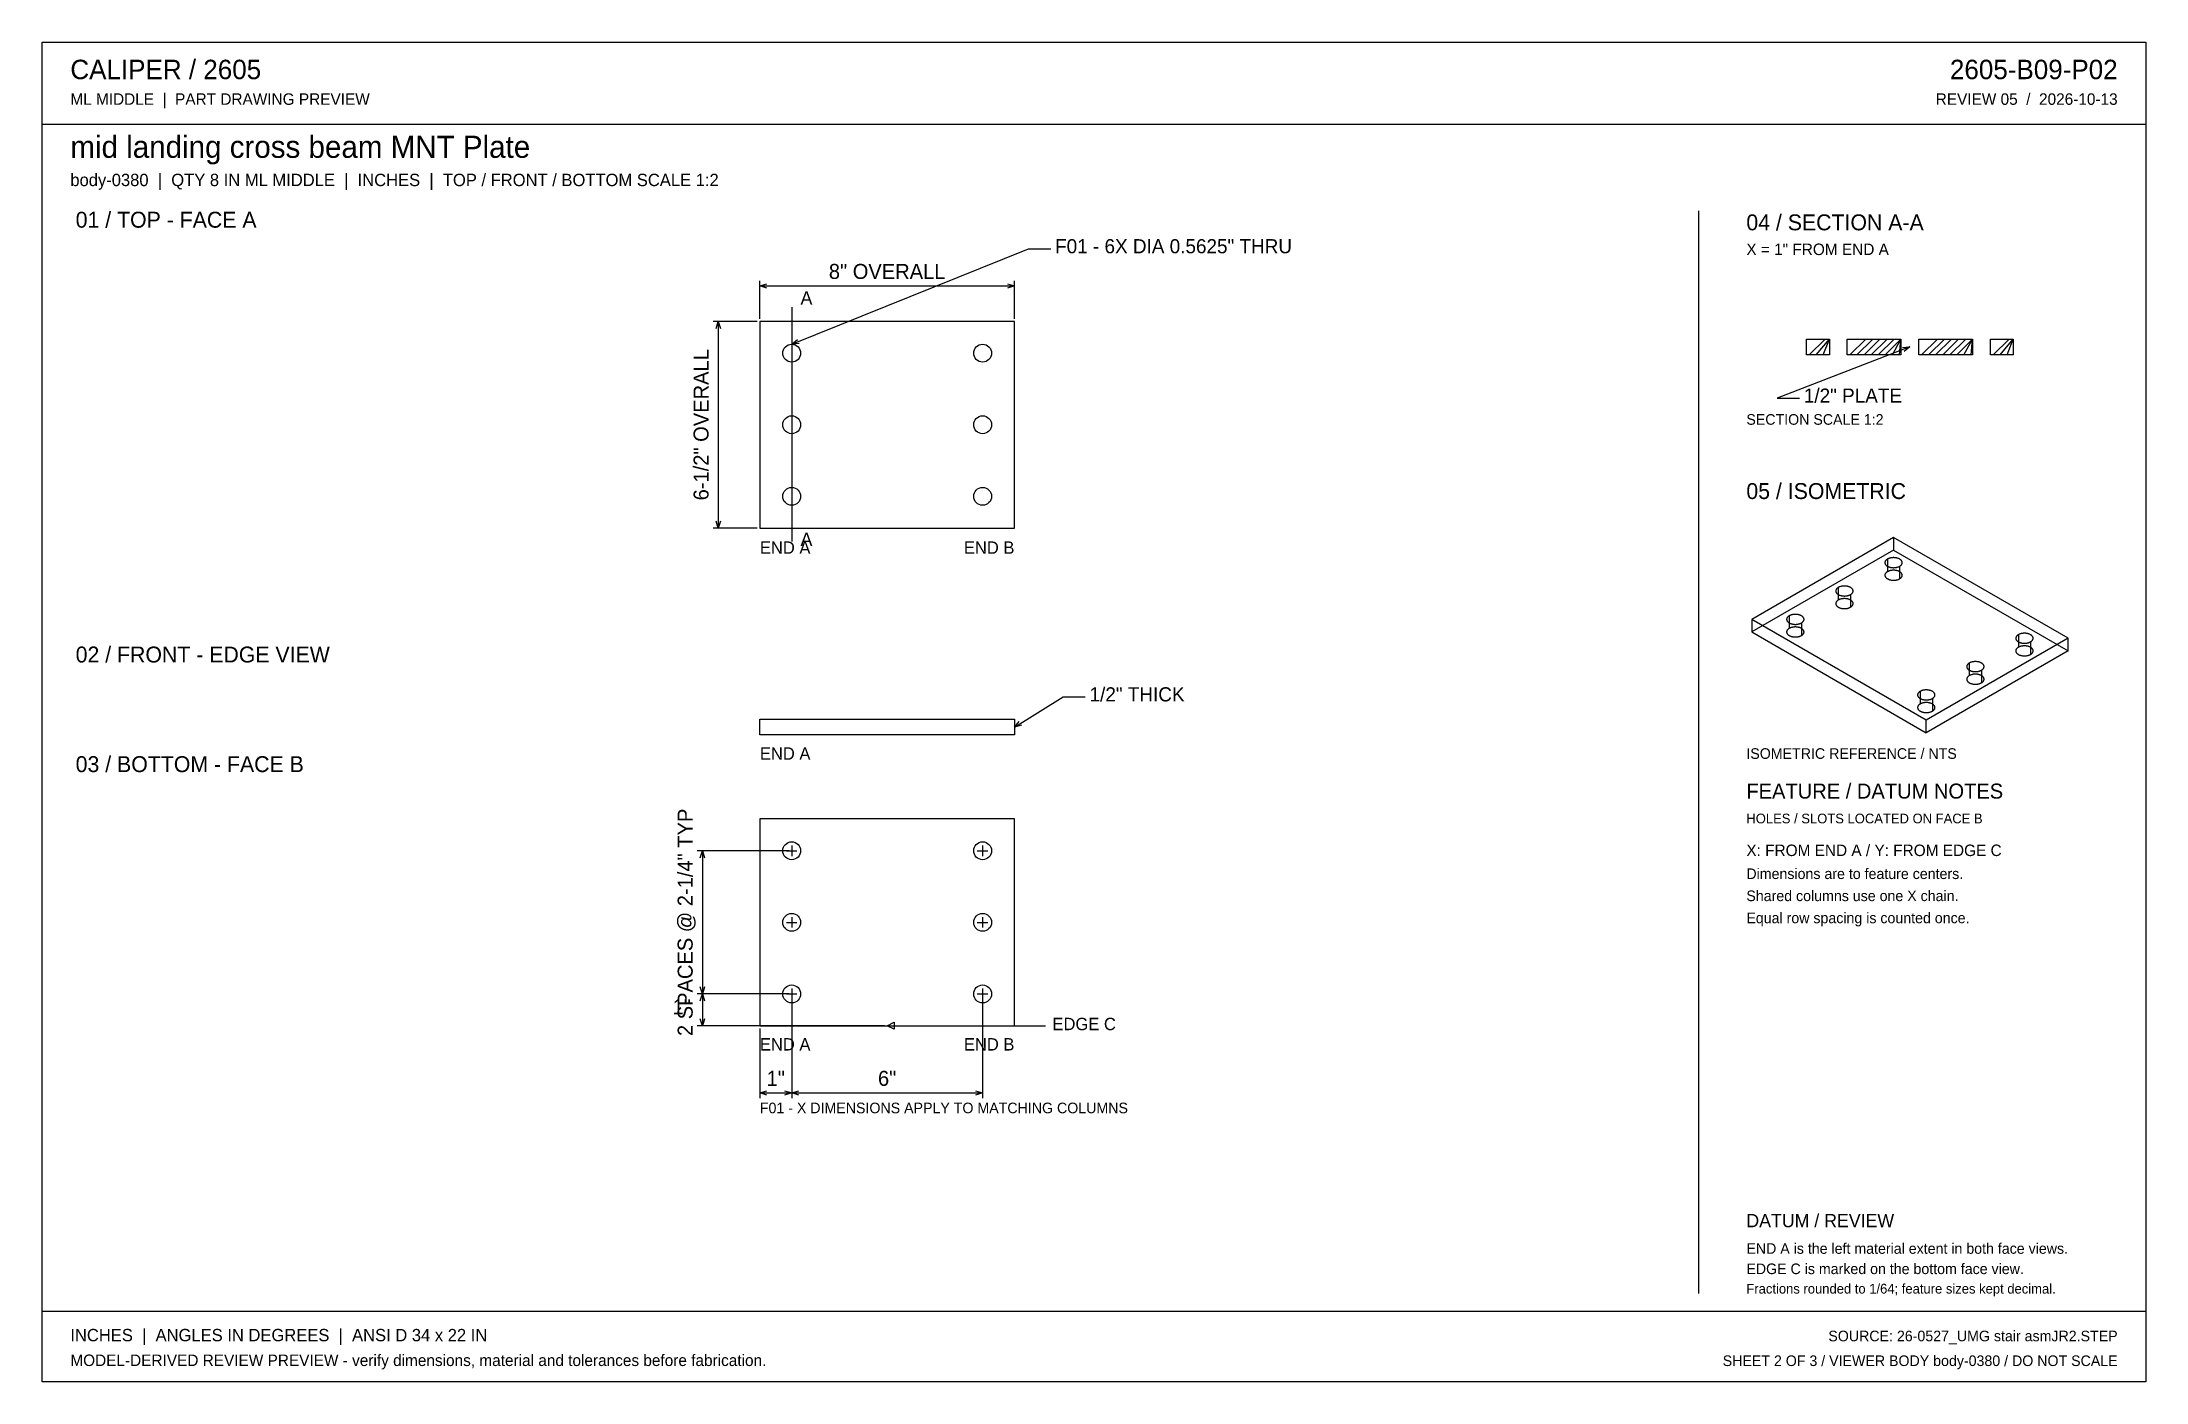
# Model space of a CAD drawing. Header units: inches. Extents: x 0.9 to 67.1, y 0.9 to 43.1.
import ezdxf
from ezdxf.enums import TextEntityAlignment as Align

# ---------------------------------------------------------------- set-up
doc = ezdxf.new("R2010")
doc.units = ezdxf.units.IN
doc.header["$MEASUREMENT"] = 0

msp = doc.modelspace()

# ---------------------------------------------------------------- texts
at = {"layer": 'ANNOTATION'}
for s, height, p in [('CALIPER / 2605', 0.61111, (1.833, 41.889)), ('ML MIDDLE  |  PART DRAWING PREVIEW', 0.36111, (1.833, 41.083)), ('mid landing cross beam MNT Plate', 0.69444, (1.833, 39.417)), ('body-0380  |  QTY 8 IN ML MIDDLE  |  INCHES  |  TOP / FRONT / BOTTOM SCALE 1:2', 0.38889, (1.833, 38.528)), ('01 / TOP - FACE A', 0.5, (2, 37.222)), ('04 / SECTION A-A', 0.5, (54.5, 37.139)), ('F01 - 6X DIA 0.5625" THRU', 0.44444, (32.778, 36.417)), ('X = 1" FROM END A', 0.36111, (54.5, 36.361)), ('A', 0.417, (24.778, 34.806)), ('1/2" PLATE', 0.4444, (56.306, 31.722)), ('SECTION SCALE 1:2', 0.33333, (54.5, 31.028)), ('05 / ISOMETRIC', 0.5, (54.5, 28.694)), ('END A', 0.3889, (23.5, 26.972)), ('A', 0.417, (24.778, 27.222)), ('02 / FRONT - EDGE VIEW', 0.5, (2, 23.556)), ('1/2" THICK', 0.4444, (33.861, 22.333)), ('03 / BOTTOM - FACE B', 0.5, (2, 20.111)), ('END A', 0.3889, (23.5, 20.5)), ('ISOMETRIC REFERENCE / NTS', 0.33333, (54.5, 20.528)), ('FEATURE / DATUM NOTES', 0.47222, (54.5, 19.278)), ('HOLES / SLOTS LOCATED ON FACE B', 0.30556, (54.5, 18.5)), ('X: FROM END A / Y: FROM EDGE C', 0.36111, (54.5, 17.472)), ('Dimensions are to feature centers.', 0.33333, (54.5, 16.75)), ('Shared columns use one X chain.', 0.33333, (54.5, 16.056)), ('Equal row spacing is counted once.', 0.33333, (54.5, 15.361)), ('EDGE C', 0.3889, (32.694, 12)), ('END A', 0.3889, (23.5, 11.361)), ('F01 - X DIMENSIONS APPLY TO MATCHING COLUMNS', 0.33333, (23.5, 9.389)), ('DATUM / REVIEW', 0.41667, (54.5, 5.806)), ('END A is the left material extent in both face views.', 0.33333, (54.5, 4.972)), ('EDGE C is marked on the bottom face view.', 0.33333, (54.5, 4.333)), ('Fractions rounded to 1/64; feature sizes kept decimal.', 0.30556, (54.5, 3.722)), ('INCHES  |  ANGLES IN DEGREES  |  ANSI D 34 x 22 IN', 0.38889, (1.833, 2.222)), ('MODEL-DERIVED REVIEW PREVIEW - verify dimensions, material and tolerances before fabrication.', 0.36111, (1.833, 1.444))]:
    msp.add_text(s, height=height, dxfattribs=at).set_placement(p)
for s, height, p in [('2605-B09-P02', 0.61111, (66.167, 41.889)), ('REVIEW 05  /  2026-10-13', 0.36111, (66.167, 41.083)), ('END B', 0.3889, (31.5, 26.972)), ('1"', 0.4722, (21.333, 12.5)), ('END B', 0.3889, (31.5, 11.361)), ('SOURCE: 26-0527_UMG stair asmJR2.STEP', 0.33333, (66.167, 2.222)), ('SHEET 2 OF 3 / VIEWER BODY body-0380 / DO NOT SCALE', 0.33333, (66.167, 1.444))]:
    msp.add_text(s, height=height, dxfattribs=at).set_placement(p, align=Align.RIGHT)
for s, p in [('8" OVERALL', (27.5, 35.611)), ('1"', (24, 10.25)), ('6"', (27.5, 10.25))]:
    msp.add_text(s, height=0.4722, dxfattribs=at).set_placement(p, align=Align.CENTER)
for s, p in [('6-1/2" OVERALL', (21.889, 31.028)), ('2 SPACES @ 2-1/4" TYP', (21.389, 15.389))]:
    msp.add_text(s, height=0.47222, rotation=90, dxfattribs=at).set_placement(p, align=Align.CENTER)

# ---------------------------------------------------------------- linework, layer by layer
at = {"layer": 'ANNOTATION'}
for p, q in [((24.5, 33.559), (31.944, 36.556)), ((31.944, 36.556), (32.639, 36.556)), ((23.5, 34.361), (23.5, 35.556)), ((23.5, 35.389), (23.722, 35.458)), ((23.5, 35.389), (31.5, 35.389)), ((23.722, 35.319), (23.5, 35.389)), ((31.278, 35.458), (31.5, 35.389)), ((31.5, 35.389), (31.278, 35.319)), ((31.5, 34.361), (31.5, 35.556)), ((24.5, 34.722), (24.5, 27.361)), ((23.417, 34.278), (22.028, 34.278)), ((22.125, 34.056), (22.194, 34.278)), ((22.194, 34.278), (22.194, 27.778)), ((22.194, 34.278), (22.264, 34.056)), ((24.5, 33.559), (24.68, 33.706)), ((24.732, 33.578), (24.5, 33.559)), ((59.639, 33.472), (55.472, 31.861)), ((59.407, 33.457), (59.639, 33.472)), ((59.639, 33.472), (59.457, 33.327)), ((55.472, 31.861), (56.167, 31.861)), ((23.417, 27.778), (22.028, 27.778)), ((22.194, 27.778), (22.125, 28)), ((22.264, 28), (22.194, 27.778)), ((31.5, 21.528), (33.028, 22.472)), ((33.028, 22.472), (33.722, 22.472)), ((31.5, 21.528), (31.653, 21.704)), ((31.726, 21.586), (31.5, 21.528)), ((24.417, 17.639), (21.528, 17.639)), ((21.625, 17.417), (21.694, 17.639)), ((21.694, 17.639), (21.694, 13.139)), ((21.694, 17.639), (21.764, 17.417)), ((24.333, 17.639), (24.667, 17.639)), ((24.5, 17.806), (24.5, 17.472)), ((30.333, 17.639), (30.667, 17.639)), ((30.5, 17.806), (30.5, 17.472)), ((24.333, 15.389), (24.667, 15.389)), ((24.5, 15.556), (24.5, 15.222)), ((30.333, 15.389), (30.667, 15.389)), ((30.5, 15.556), (30.5, 15.222)), ((21.694, 13.139), (21.625, 13.361)), ((21.764, 13.361), (21.694, 13.139)), ((24.5, 13.306), (24.5, 12.972)), ((30.5, 13.306), (30.5, 12.972)), ((24.417, 13.139), (21.528, 13.139)), ((24.417, 13.139), (21.528, 13.139)), ((21.625, 12.917), (21.694, 13.139)), ((21.694, 13.139), (21.694, 12.139)), ((21.694, 13.139), (21.764, 12.917)), ((24.333, 13.139), (24.667, 13.139)), ((24.5, 13.056), (24.5, 9.861)), ((24.5, 13.056), (24.5, 9.861)), ((30.333, 13.139), (30.667, 13.139)), ((30.5, 13.056), (30.5, 9.861)), ((27.417, 12.139), (21.528, 12.139)), ((21.694, 12.139), (21.625, 12.361)), ((21.764, 12.361), (21.694, 12.139)), ((23.5, 12.056), (23.5, 9.861)), ((27.5, 12.139), (27.722, 12.25)), ((27.5, 12.139), (32.472, 12.139)), ((27.722, 12.028), (27.5, 12.139)), ((27.722, 12.25), (27.722, 12.028)), ((23.5, 10.028), (23.722, 10.097)), ((23.5, 10.028), (24.5, 10.028)), ((23.722, 9.958), (23.5, 10.028)), ((24.278, 10.097), (24.5, 10.028)), ((24.5, 10.028), (24.278, 9.958)), ((24.5, 10.028), (24.722, 10.097)), ((24.5, 10.028), (30.5, 10.028)), ((24.722, 9.958), (24.5, 10.028)), ((30.278, 10.097), (30.5, 10.028)), ((30.5, 10.028), (30.278, 9.958))]:
    msp.add_line(p, q, dxfattribs=at)
at = {"layer": 'OUTLINE'}
for p, q in [((0.944, 43.056), (67.056, 43.056)), ((0.944, 0.944), (0.944, 43.056)), ((67.056, 43.056), (67.056, 0.944)), ((0.944, 40.472), (67.056, 40.472)), ((53, 37.75), (53, 3.722)), ((31.5, 34.278), (23.5, 34.278)), ((23.5, 34.278), (23.5, 27.778)), ((31.5, 27.778), (31.5, 34.278)), ((56.389, 33.722), (57.108, 33.722)), ((56.389, 33.222), (56.389, 33.722)), ((56.472, 33.222), (56.972, 33.722)), ((56.694, 33.222), (57.108, 33.722)), ((56.917, 33.222), (57.108, 33.722)), ((57.108, 33.722), (57.108, 33.222)), ((57.67, 33.722), (59.358, 33.722)), ((57.67, 33.222), (57.67, 33.722)), ((57.753, 33.222), (58.253, 33.722)), ((57.976, 33.222), (58.476, 33.722)), ((58.198, 33.222), (58.698, 33.722)), ((58.42, 33.222), (58.92, 33.722)), ((58.642, 33.222), (59.142, 33.722)), ((58.865, 33.222), (59.358, 33.722)), ((59.087, 33.222), (59.358, 33.722)), ((59.309, 33.222), (59.358, 33.722)), ((59.358, 33.722), (59.358, 33.222)), ((59.92, 33.722), (61.608, 33.722)), ((59.92, 33.222), (59.92, 33.722)), ((60.003, 33.222), (60.503, 33.722)), ((60.226, 33.222), (60.726, 33.722)), ((60.448, 33.222), (60.948, 33.722)), ((60.67, 33.222), (61.17, 33.722)), ((60.892, 33.222), (61.392, 33.722)), ((61.115, 33.222), (61.608, 33.722)), ((61.337, 33.222), (61.608, 33.722)), ((61.559, 33.222), (61.608, 33.722)), ((61.608, 33.722), (61.608, 33.222)), ((62.17, 33.722), (62.889, 33.722)), ((62.17, 33.222), (62.17, 33.722)), ((62.253, 33.222), (62.753, 33.722)), ((62.476, 33.222), (62.889, 33.722)), ((62.698, 33.222), (62.889, 33.722)), ((62.889, 33.722), (62.889, 33.222)), ((57.108, 33.222), (56.389, 33.222)), ((59.358, 33.222), (57.67, 33.222)), ((61.608, 33.222), (59.92, 33.222)), ((62.889, 33.222), (62.17, 33.222)), ((23.5, 27.778), (31.5, 27.778)), ((59.125, 27.485), (54.667, 24.912)), ((64.611, 24.318), (59.125, 27.485)), ((59.125, 27.485), (59.125, 27.089)), ((59.125, 27.089), (54.667, 24.516)), ((58.853, 26.709), (58.852, 26.701)), ((58.852, 26.701), (58.852, 26.694)), ((58.852, 26.694), (58.852, 26.686)), ((58.852, 26.686), (58.853, 26.678)), ((58.855, 26.717), (58.853, 26.709)), ((58.853, 26.678), (58.855, 26.67)), ((58.857, 26.724), (58.855, 26.717)), ((58.855, 26.67), (58.857, 26.663)), ((58.86, 26.732), (58.857, 26.724)), ((58.857, 26.663), (58.86, 26.655)), ((58.863, 26.739), (58.86, 26.732)), ((58.86, 26.655), (58.863, 26.648)), ((58.868, 26.747), (58.863, 26.739)), ((58.863, 26.648), (58.868, 26.64)), ((58.873, 26.754), (58.868, 26.747)), ((58.868, 26.64), (58.873, 26.633)), ((58.878, 26.761), (58.873, 26.754)), ((58.873, 26.633), (58.878, 26.626)), ((58.884, 26.768), (58.878, 26.761)), ((58.878, 26.626), (58.884, 26.619)), ((58.891, 26.774), (58.884, 26.768)), ((58.884, 26.619), (58.891, 26.613)), ((58.898, 26.781), (58.891, 26.774)), ((58.891, 26.613), (58.898, 26.606)), ((58.905, 26.787), (58.898, 26.781)), ((58.898, 26.606), (58.905, 26.6)), ((58.914, 26.793), (58.905, 26.787)), ((58.905, 26.6), (58.914, 26.594)), ((58.922, 26.799), (58.914, 26.793)), ((58.914, 26.594), (58.922, 26.588)), ((58.932, 26.805), (58.922, 26.799)), ((58.922, 26.588), (58.932, 26.582)), ((58.941, 26.81), (58.932, 26.805)), ((58.932, 26.805), (58.932, 26.409)), ((58.932, 26.582), (58.941, 26.577)), ((58.951, 26.815), (58.941, 26.81)), ((58.941, 26.577), (58.951, 26.572)), ((58.962, 26.82), (58.951, 26.815)), ((58.951, 26.572), (58.962, 26.567)), ((58.973, 26.824), (58.962, 26.82)), ((58.962, 26.567), (58.973, 26.563)), ((58.984, 26.829), (58.973, 26.824)), ((58.973, 26.563), (58.984, 26.558)), ((58.996, 26.832), (58.984, 26.829)), ((58.984, 26.558), (58.996, 26.555)), ((59.008, 26.836), (58.996, 26.832)), ((58.996, 26.555), (59.008, 26.551)), ((59.02, 26.839), (59.008, 26.836)), ((59.008, 26.551), (59.02, 26.548)), ((59.033, 26.842), (59.02, 26.839)), ((59.02, 26.548), (59.033, 26.545)), ((59.033, 26.446), (59.02, 26.443)), ((59.045, 26.844), (59.033, 26.842)), ((59.033, 26.545), (59.045, 26.543)), ((59.045, 26.448), (59.033, 26.446)), ((59.058, 26.846), (59.045, 26.844)), ((59.045, 26.543), (59.058, 26.541)), ((59.058, 26.45), (59.045, 26.448)), ((59.071, 26.848), (59.058, 26.846)), ((59.058, 26.541), (59.071, 26.539)), ((59.071, 26.452), (59.058, 26.45)), ((59.084, 26.849), (59.071, 26.848)), ((59.071, 26.539), (59.084, 26.538)), ((59.084, 26.453), (59.071, 26.452)), ((59.098, 26.85), (59.084, 26.849)), ((59.084, 26.538), (59.098, 26.537)), ((59.098, 26.454), (59.084, 26.453)), ((59.111, 26.851), (59.098, 26.85)), ((59.098, 26.537), (59.111, 26.536)), ((59.111, 26.455), (59.098, 26.454)), ((59.125, 26.851), (59.111, 26.851)), ((59.111, 26.536), (59.125, 26.536)), ((59.125, 26.455), (59.111, 26.455)), ((59.125, 27.089), (64.611, 23.922)), ((59.138, 26.851), (59.125, 26.851)), ((59.125, 26.536), (59.138, 26.536)), ((59.138, 26.455), (59.125, 26.455)), ((59.151, 26.85), (59.138, 26.851)), ((59.138, 26.536), (59.151, 26.537)), ((59.151, 26.454), (59.138, 26.455)), ((59.165, 26.849), (59.151, 26.85)), ((59.151, 26.537), (59.165, 26.538)), ((59.165, 26.453), (59.151, 26.454)), ((59.178, 26.848), (59.165, 26.849)), ((59.165, 26.538), (59.178, 26.539)), ((59.178, 26.452), (59.165, 26.453)), ((59.191, 26.846), (59.178, 26.848)), ((59.178, 26.539), (59.191, 26.541)), ((59.191, 26.45), (59.178, 26.452)), ((59.204, 26.844), (59.191, 26.846)), ((59.191, 26.541), (59.204, 26.543)), ((59.204, 26.448), (59.191, 26.45)), ((59.216, 26.842), (59.204, 26.844)), ((59.204, 26.543), (59.216, 26.545)), ((59.216, 26.446), (59.204, 26.448)), ((59.229, 26.839), (59.216, 26.842)), ((59.216, 26.545), (59.229, 26.548)), ((59.229, 26.443), (59.216, 26.446)), ((59.241, 26.836), (59.229, 26.839)), ((59.229, 26.548), (59.241, 26.551)), ((59.253, 26.832), (59.241, 26.836)), ((59.241, 26.551), (59.253, 26.555)), ((59.265, 26.829), (59.253, 26.832)), ((59.253, 26.555), (59.265, 26.558)), ((59.276, 26.824), (59.265, 26.829)), ((59.265, 26.558), (59.276, 26.563)), ((59.287, 26.82), (59.276, 26.824)), ((59.276, 26.563), (59.287, 26.567)), ((59.298, 26.815), (59.287, 26.82)), ((59.287, 26.567), (59.298, 26.572)), ((59.308, 26.81), (59.298, 26.815)), ((59.298, 26.572), (59.308, 26.577)), ((59.317, 26.805), (59.308, 26.81)), ((59.308, 26.577), (59.317, 26.582)), ((59.327, 26.799), (59.317, 26.805)), ((59.317, 26.582), (59.327, 26.588)), ((59.317, 26.582), (59.317, 26.186)), ((59.335, 26.793), (59.327, 26.799)), ((59.327, 26.588), (59.335, 26.594)), ((59.344, 26.787), (59.335, 26.793)), ((59.335, 26.594), (59.344, 26.6)), ((59.351, 26.781), (59.344, 26.787)), ((59.344, 26.6), (59.351, 26.606)), ((59.358, 26.774), (59.351, 26.781)), ((59.351, 26.606), (59.358, 26.613)), ((59.365, 26.768), (59.358, 26.774)), ((59.358, 26.613), (59.365, 26.619)), ((59.371, 26.761), (59.365, 26.768)), ((59.365, 26.619), (59.371, 26.626)), ((59.377, 26.754), (59.371, 26.761)), ((59.371, 26.626), (59.377, 26.633)), ((59.381, 26.747), (59.377, 26.754)), ((59.377, 26.633), (59.381, 26.64)), ((59.386, 26.739), (59.381, 26.747)), ((59.381, 26.64), (59.386, 26.648)), ((59.389, 26.732), (59.386, 26.739)), ((59.386, 26.648), (59.389, 26.655)), ((59.392, 26.724), (59.389, 26.732)), ((59.389, 26.655), (59.392, 26.663)), ((59.394, 26.717), (59.392, 26.724)), ((59.392, 26.663), (59.394, 26.67)), ((59.396, 26.709), (59.394, 26.717)), ((59.394, 26.67), (59.396, 26.678)), ((59.397, 26.701), (59.396, 26.709)), ((59.396, 26.678), (59.397, 26.686)), ((59.397, 26.694), (59.397, 26.701)), ((59.397, 26.686), (59.397, 26.694)), ((57.31, 25.818), (57.309, 25.81)), ((57.309, 25.81), (57.309, 25.803)), ((57.309, 25.803), (57.309, 25.795)), ((57.309, 25.795), (57.31, 25.787)), ((57.312, 25.826), (57.31, 25.818)), ((57.31, 25.787), (57.312, 25.779)), ((57.314, 25.833), (57.312, 25.826)), ((57.317, 25.841), (57.314, 25.833)), ((57.32, 25.848), (57.317, 25.841)), ((57.325, 25.856), (57.32, 25.848)), ((57.329, 25.863), (57.325, 25.856)), ((57.335, 25.87), (57.329, 25.863)), ((57.341, 25.877), (57.335, 25.87)), ((57.347, 25.884), (57.341, 25.877)), ((57.355, 25.89), (57.347, 25.884)), ((57.362, 25.896), (57.355, 25.89)), ((57.371, 25.902), (57.362, 25.896)), ((57.379, 25.908), (57.371, 25.902)), ((57.389, 25.914), (57.379, 25.908)), ((57.398, 25.919), (57.389, 25.914)), ((57.389, 25.914), (57.389, 25.518)), ((57.408, 25.924), (57.398, 25.919)), ((57.419, 25.929), (57.408, 25.924)), ((57.43, 25.934), (57.419, 25.929)), ((57.441, 25.938), (57.43, 25.934)), ((57.453, 25.941), (57.441, 25.938)), ((57.465, 25.945), (57.453, 25.941)), ((57.477, 25.948), (57.465, 25.945)), ((57.49, 25.951), (57.477, 25.948)), ((57.502, 25.953), (57.49, 25.951)), ((57.515, 25.955), (57.502, 25.953)), ((57.528, 25.957), (57.515, 25.955)), ((57.541, 25.958), (57.528, 25.957)), ((57.555, 25.959), (57.541, 25.958)), ((57.568, 25.96), (57.555, 25.959)), ((57.581, 25.96), (57.568, 25.96)), ((57.595, 25.96), (57.581, 25.96)), ((57.608, 25.959), (57.595, 25.96)), ((57.621, 25.958), (57.608, 25.959)), ((57.635, 25.957), (57.621, 25.958)), ((57.648, 25.955), (57.635, 25.957)), ((57.661, 25.953), (57.648, 25.955)), ((57.673, 25.951), (57.661, 25.953)), ((57.686, 25.948), (57.673, 25.951)), ((57.698, 25.945), (57.686, 25.948)), ((57.71, 25.941), (57.698, 25.945)), ((57.722, 25.938), (57.71, 25.941)), ((57.733, 25.934), (57.722, 25.938)), ((57.744, 25.929), (57.733, 25.934)), ((57.754, 25.924), (57.744, 25.929)), ((57.765, 25.919), (57.754, 25.924)), ((57.774, 25.914), (57.765, 25.919)), ((57.784, 25.908), (57.774, 25.914)), ((57.792, 25.902), (57.784, 25.908)), ((57.801, 25.896), (57.792, 25.902)), ((57.808, 25.89), (57.801, 25.896)), ((57.815, 25.884), (57.808, 25.89)), ((57.822, 25.877), (57.815, 25.884)), ((57.828, 25.87), (57.822, 25.877)), ((57.833, 25.863), (57.828, 25.87)), ((57.838, 25.856), (57.833, 25.863)), ((57.842, 25.848), (57.838, 25.856)), ((57.846, 25.841), (57.842, 25.848)), ((57.849, 25.833), (57.846, 25.841)), ((57.851, 25.826), (57.849, 25.833)), ((57.853, 25.818), (57.851, 25.826)), ((57.851, 25.779), (57.853, 25.787)), ((57.854, 25.81), (57.853, 25.818)), ((57.853, 25.787), (57.854, 25.795)), ((57.854, 25.803), (57.854, 25.81)), ((57.854, 25.795), (57.854, 25.803)), ((58.853, 26.313), (58.852, 26.305)), ((58.852, 26.305), (58.852, 26.298)), ((58.852, 26.298), (58.852, 26.29)), ((58.852, 26.29), (58.853, 26.282)), ((58.855, 26.321), (58.853, 26.313)), ((58.853, 26.282), (58.855, 26.274)), ((58.857, 26.328), (58.855, 26.321)), ((58.855, 26.274), (58.857, 26.267)), ((58.86, 26.336), (58.857, 26.328)), ((58.857, 26.267), (58.86, 26.259)), ((58.863, 26.343), (58.86, 26.336)), ((58.86, 26.259), (58.863, 26.252)), ((58.868, 26.351), (58.863, 26.343)), ((58.863, 26.252), (58.868, 26.244)), ((58.873, 26.358), (58.868, 26.351)), ((58.868, 26.244), (58.873, 26.237)), ((58.878, 26.365), (58.873, 26.358)), ((58.873, 26.237), (58.878, 26.23)), ((58.884, 26.372), (58.878, 26.365)), ((58.878, 26.23), (58.884, 26.223)), ((58.891, 26.379), (58.884, 26.372)), ((58.884, 26.223), (58.891, 26.217)), ((58.898, 26.385), (58.891, 26.379)), ((58.891, 26.217), (58.898, 26.21)), ((58.905, 26.391), (58.898, 26.385)), ((58.898, 26.21), (58.905, 26.204)), ((58.914, 26.397), (58.905, 26.391)), ((58.905, 26.204), (58.914, 26.198)), ((58.922, 26.403), (58.914, 26.397)), ((58.914, 26.198), (58.922, 26.192)), ((58.932, 26.409), (58.922, 26.403)), ((58.922, 26.192), (58.932, 26.186)), ((58.941, 26.414), (58.932, 26.409)), ((58.932, 26.186), (58.941, 26.181)), ((58.951, 26.419), (58.941, 26.414)), ((58.941, 26.181), (58.951, 26.176)), ((58.962, 26.424), (58.951, 26.419)), ((58.951, 26.176), (58.962, 26.171)), ((58.973, 26.428), (58.962, 26.424)), ((58.962, 26.171), (58.973, 26.167)), ((58.984, 26.433), (58.973, 26.428)), ((58.973, 26.167), (58.984, 26.162)), ((58.996, 26.436), (58.984, 26.433)), ((58.984, 26.162), (58.996, 26.159)), ((59.008, 26.44), (58.996, 26.436)), ((58.996, 26.159), (59.008, 26.155)), ((59.02, 26.443), (59.008, 26.44)), ((59.008, 26.155), (59.02, 26.152)), ((59.02, 26.152), (59.033, 26.149)), ((59.033, 26.149), (59.045, 26.147)), ((59.045, 26.147), (59.058, 26.145)), ((59.058, 26.145), (59.071, 26.143)), ((59.071, 26.143), (59.084, 26.142)), ((59.084, 26.142), (59.098, 26.141)), ((59.098, 26.141), (59.111, 26.14)), ((59.111, 26.14), (59.125, 26.14)), ((59.125, 26.14), (59.138, 26.14)), ((59.138, 26.14), (59.151, 26.141)), ((59.151, 26.141), (59.165, 26.142)), ((59.165, 26.142), (59.178, 26.143)), ((59.178, 26.143), (59.191, 26.145)), ((59.191, 26.145), (59.204, 26.147)), ((59.204, 26.147), (59.216, 26.149)), ((59.216, 26.149), (59.229, 26.152)), ((59.241, 26.44), (59.229, 26.443)), ((59.229, 26.152), (59.241, 26.155)), ((59.253, 26.436), (59.241, 26.44)), ((59.241, 26.155), (59.253, 26.159)), ((59.265, 26.433), (59.253, 26.436)), ((59.253, 26.159), (59.265, 26.162)), ((59.276, 26.428), (59.265, 26.433)), ((59.265, 26.162), (59.276, 26.167)), ((59.287, 26.424), (59.276, 26.428)), ((59.276, 26.167), (59.287, 26.171)), ((59.298, 26.419), (59.287, 26.424)), ((59.287, 26.171), (59.298, 26.176)), ((59.308, 26.414), (59.298, 26.419)), ((59.298, 26.176), (59.308, 26.181)), ((59.317, 26.409), (59.308, 26.414)), ((59.308, 26.181), (59.317, 26.186)), ((59.327, 26.403), (59.317, 26.409)), ((59.317, 26.186), (59.327, 26.192)), ((59.335, 26.397), (59.327, 26.403)), ((59.327, 26.192), (59.335, 26.198)), ((59.344, 26.391), (59.335, 26.397)), ((59.335, 26.198), (59.344, 26.204)), ((59.351, 26.385), (59.344, 26.391)), ((59.344, 26.204), (59.351, 26.21)), ((59.358, 26.379), (59.351, 26.385)), ((59.351, 26.21), (59.358, 26.217)), ((59.365, 26.372), (59.358, 26.379)), ((59.358, 26.217), (59.365, 26.223)), ((59.371, 26.365), (59.365, 26.372)), ((59.365, 26.223), (59.371, 26.23)), ((59.377, 26.358), (59.371, 26.365)), ((59.371, 26.23), (59.377, 26.237)), ((59.381, 26.351), (59.377, 26.358)), ((59.377, 26.237), (59.381, 26.244)), ((59.386, 26.343), (59.381, 26.351)), ((59.381, 26.244), (59.386, 26.252)), ((59.389, 26.336), (59.386, 26.343)), ((59.386, 26.252), (59.389, 26.259)), ((59.392, 26.328), (59.389, 26.336)), ((59.389, 26.259), (59.392, 26.267)), ((59.394, 26.321), (59.392, 26.328)), ((59.392, 26.267), (59.394, 26.274)), ((59.396, 26.313), (59.394, 26.321)), ((59.394, 26.274), (59.396, 26.282)), ((59.397, 26.305), (59.396, 26.313)), ((59.396, 26.282), (59.397, 26.29)), ((59.397, 26.298), (59.397, 26.305)), ((59.397, 26.29), (59.397, 26.298)), ((57.31, 25.422), (57.309, 25.414)), ((57.309, 25.414), (57.309, 25.407)), ((57.309, 25.407), (57.309, 25.399)), ((57.309, 25.399), (57.31, 25.391)), ((57.312, 25.43), (57.31, 25.422)), ((57.31, 25.391), (57.312, 25.383)), ((57.312, 25.779), (57.314, 25.772)), ((57.314, 25.437), (57.312, 25.43)), ((57.312, 25.383), (57.314, 25.376)), ((57.314, 25.772), (57.317, 25.764)), ((57.317, 25.445), (57.314, 25.437)), ((57.314, 25.376), (57.317, 25.368)), ((57.317, 25.764), (57.32, 25.757)), ((57.32, 25.452), (57.317, 25.445)), ((57.317, 25.368), (57.32, 25.361)), ((57.32, 25.757), (57.325, 25.75)), ((57.325, 25.46), (57.32, 25.452)), ((57.32, 25.361), (57.325, 25.354)), ((57.325, 25.75), (57.329, 25.742)), ((57.329, 25.467), (57.325, 25.46)), ((57.325, 25.354), (57.329, 25.346)), ((57.329, 25.742), (57.335, 25.735)), ((57.335, 25.474), (57.329, 25.467)), ((57.329, 25.346), (57.335, 25.339)), ((57.335, 25.735), (57.341, 25.728)), ((57.341, 25.481), (57.335, 25.474)), ((57.335, 25.339), (57.341, 25.332)), ((57.341, 25.728), (57.347, 25.722)), ((57.347, 25.488), (57.341, 25.481)), ((57.341, 25.332), (57.347, 25.326)), ((57.347, 25.722), (57.355, 25.715)), ((57.355, 25.494), (57.347, 25.488)), ((57.347, 25.326), (57.355, 25.319)), ((57.355, 25.715), (57.362, 25.709)), ((57.362, 25.5), (57.355, 25.494)), ((57.355, 25.319), (57.362, 25.313)), ((57.362, 25.709), (57.371, 25.703)), ((57.371, 25.507), (57.362, 25.5)), ((57.362, 25.313), (57.371, 25.307)), ((57.371, 25.703), (57.379, 25.697)), ((57.379, 25.512), (57.371, 25.507)), ((57.371, 25.307), (57.379, 25.301)), ((57.379, 25.697), (57.389, 25.691)), ((57.389, 25.518), (57.379, 25.512)), ((57.379, 25.301), (57.389, 25.295)), ((57.389, 25.691), (57.398, 25.686)), ((57.398, 25.523), (57.389, 25.518)), ((57.389, 25.295), (57.398, 25.29)), ((57.398, 25.686), (57.408, 25.681)), ((57.408, 25.528), (57.398, 25.523)), ((57.398, 25.29), (57.408, 25.285)), ((57.408, 25.681), (57.419, 25.676)), ((57.419, 25.533), (57.408, 25.528)), ((57.408, 25.285), (57.419, 25.28)), ((57.419, 25.676), (57.43, 25.672)), ((57.43, 25.538), (57.419, 25.533)), ((57.419, 25.28), (57.43, 25.276)), ((57.43, 25.672), (57.441, 25.667)), ((57.441, 25.542), (57.43, 25.538)), ((57.43, 25.276), (57.441, 25.272)), ((57.441, 25.667), (57.453, 25.664)), ((57.453, 25.545), (57.441, 25.542)), ((57.441, 25.272), (57.453, 25.268)), ((57.453, 25.664), (57.465, 25.66)), ((57.465, 25.549), (57.453, 25.545)), ((57.453, 25.268), (57.465, 25.264)), ((57.465, 25.66), (57.477, 25.657)), ((57.477, 25.552), (57.465, 25.549)), ((57.465, 25.264), (57.477, 25.261)), ((57.477, 25.657), (57.49, 25.654)), ((57.49, 25.555), (57.477, 25.552)), ((57.477, 25.261), (57.49, 25.258)), ((57.49, 25.654), (57.502, 25.652)), ((57.502, 25.557), (57.49, 25.555)), ((57.49, 25.258), (57.502, 25.256)), ((57.502, 25.652), (57.515, 25.65)), ((57.515, 25.559), (57.502, 25.557)), ((57.502, 25.256), (57.515, 25.254)), ((57.515, 25.65), (57.528, 25.648)), ((57.528, 25.561), (57.515, 25.559)), ((57.515, 25.254), (57.528, 25.252)), ((57.528, 25.648), (57.541, 25.647)), ((57.541, 25.562), (57.528, 25.561)), ((57.528, 25.252), (57.541, 25.251)), ((57.541, 25.647), (57.555, 25.646)), ((57.555, 25.563), (57.541, 25.562)), ((57.541, 25.251), (57.555, 25.25)), ((57.555, 25.646), (57.568, 25.645)), ((57.568, 25.564), (57.555, 25.563)), ((57.555, 25.25), (57.568, 25.249)), ((57.568, 25.645), (57.581, 25.645)), ((57.581, 25.564), (57.568, 25.564)), ((57.568, 25.249), (57.581, 25.249)), ((57.581, 25.645), (57.595, 25.645)), ((57.595, 25.564), (57.581, 25.564)), ((57.581, 25.249), (57.595, 25.249)), ((57.595, 25.645), (57.608, 25.646)), ((57.608, 25.563), (57.595, 25.564)), ((57.595, 25.249), (57.608, 25.25)), ((57.608, 25.646), (57.621, 25.647)), ((57.621, 25.562), (57.608, 25.563)), ((57.608, 25.25), (57.621, 25.251)), ((57.621, 25.647), (57.635, 25.648)), ((57.635, 25.561), (57.621, 25.562)), ((57.621, 25.251), (57.635, 25.252)), ((57.635, 25.648), (57.648, 25.65)), ((57.648, 25.559), (57.635, 25.561)), ((57.635, 25.252), (57.648, 25.254)), ((57.648, 25.65), (57.661, 25.652)), ((57.661, 25.557), (57.648, 25.559)), ((57.648, 25.254), (57.661, 25.256)), ((57.661, 25.652), (57.673, 25.654)), ((57.673, 25.555), (57.661, 25.557)), ((57.661, 25.256), (57.673, 25.258)), ((57.673, 25.654), (57.686, 25.657)), ((57.686, 25.552), (57.673, 25.555)), ((57.673, 25.258), (57.686, 25.261)), ((57.686, 25.657), (57.698, 25.66)), ((57.698, 25.549), (57.686, 25.552)), ((57.686, 25.261), (57.698, 25.264)), ((57.698, 25.66), (57.71, 25.664)), ((57.71, 25.545), (57.698, 25.549)), ((57.698, 25.264), (57.71, 25.268)), ((57.71, 25.664), (57.722, 25.667)), ((57.722, 25.542), (57.71, 25.545)), ((57.71, 25.268), (57.722, 25.272)), ((57.722, 25.667), (57.733, 25.672)), ((57.733, 25.538), (57.722, 25.542)), ((57.722, 25.272), (57.733, 25.276)), ((57.733, 25.672), (57.744, 25.676)), ((57.744, 25.533), (57.733, 25.538)), ((57.733, 25.276), (57.744, 25.28)), ((57.744, 25.676), (57.754, 25.681)), ((57.754, 25.528), (57.744, 25.533)), ((57.744, 25.28), (57.754, 25.285)), ((57.754, 25.681), (57.765, 25.686)), ((57.765, 25.523), (57.754, 25.528)), ((57.754, 25.285), (57.765, 25.29)), ((57.765, 25.686), (57.774, 25.691)), ((57.774, 25.518), (57.765, 25.523)), ((57.765, 25.29), (57.774, 25.295)), ((57.774, 25.691), (57.784, 25.697)), ((57.774, 25.691), (57.774, 25.295)), ((57.784, 25.512), (57.774, 25.518)), ((57.774, 25.295), (57.784, 25.301)), ((57.784, 25.697), (57.792, 25.703)), ((57.792, 25.507), (57.784, 25.512)), ((57.784, 25.301), (57.792, 25.307)), ((57.792, 25.703), (57.801, 25.709)), ((57.801, 25.5), (57.792, 25.507)), ((57.792, 25.307), (57.801, 25.313)), ((57.801, 25.709), (57.808, 25.715)), ((57.808, 25.494), (57.801, 25.5)), ((57.801, 25.313), (57.808, 25.319)), ((57.808, 25.715), (57.815, 25.722)), ((57.815, 25.488), (57.808, 25.494)), ((57.808, 25.319), (57.815, 25.326)), ((57.815, 25.722), (57.822, 25.728)), ((57.822, 25.481), (57.815, 25.488)), ((57.815, 25.326), (57.822, 25.332)), ((57.822, 25.728), (57.828, 25.735)), ((57.828, 25.474), (57.822, 25.481)), ((57.822, 25.332), (57.828, 25.339)), ((57.828, 25.735), (57.833, 25.742)), ((57.833, 25.467), (57.828, 25.474)), ((57.828, 25.339), (57.833, 25.346)), ((57.833, 25.742), (57.838, 25.75)), ((57.838, 25.46), (57.833, 25.467)), ((57.833, 25.346), (57.838, 25.354)), ((57.838, 25.75), (57.842, 25.757)), ((57.842, 25.452), (57.838, 25.46)), ((57.838, 25.354), (57.842, 25.361)), ((57.842, 25.757), (57.846, 25.764)), ((57.846, 25.445), (57.842, 25.452)), ((57.842, 25.361), (57.846, 25.368)), ((57.846, 25.764), (57.849, 25.772)), ((57.849, 25.437), (57.846, 25.445)), ((57.846, 25.368), (57.849, 25.376)), ((57.849, 25.772), (57.851, 25.779)), ((57.851, 25.43), (57.849, 25.437)), ((57.849, 25.376), (57.851, 25.383)), ((57.853, 25.422), (57.851, 25.43)), ((57.851, 25.383), (57.853, 25.391)), ((57.854, 25.414), (57.853, 25.422)), ((57.853, 25.391), (57.854, 25.399)), ((57.854, 25.407), (57.854, 25.414)), ((57.854, 25.399), (57.854, 25.407)), ((60.153, 21.744), (54.667, 24.912)), ((54.667, 24.912), (54.667, 24.516)), ((54.667, 24.516), (60.153, 21.348)), ((55.767, 24.927), (55.766, 24.919)), ((55.766, 24.919), (55.766, 24.912)), ((55.766, 24.912), (55.766, 24.904)), ((55.766, 24.904), (55.767, 24.896)), ((55.767, 24.531), (55.766, 24.523)), ((55.766, 24.523), (55.766, 24.516)), ((55.766, 24.516), (55.766, 24.508)), ((55.766, 24.508), (55.767, 24.5)), ((55.768, 24.935), (55.767, 24.927)), ((55.767, 24.896), (55.768, 24.889)), ((55.768, 24.539), (55.767, 24.531)), ((55.767, 24.5), (55.768, 24.493)), ((55.771, 24.942), (55.768, 24.935)), ((55.768, 24.889), (55.771, 24.881)), ((55.771, 24.546), (55.768, 24.539)), ((55.768, 24.493), (55.771, 24.485)), ((55.774, 24.95), (55.771, 24.942)), ((55.771, 24.881), (55.774, 24.873)), ((55.774, 24.554), (55.771, 24.546)), ((55.771, 24.485), (55.774, 24.477)), ((55.777, 24.957), (55.774, 24.95)), ((55.774, 24.873), (55.777, 24.866)), ((55.777, 24.561), (55.774, 24.554)), ((55.774, 24.477), (55.777, 24.47)), ((55.781, 24.965), (55.777, 24.957)), ((55.777, 24.866), (55.781, 24.859)), ((55.781, 24.569), (55.777, 24.561)), ((55.777, 24.47), (55.781, 24.463)), ((55.786, 24.972), (55.781, 24.965)), ((55.781, 24.859), (55.786, 24.851)), ((55.786, 24.576), (55.781, 24.569)), ((55.781, 24.463), (55.786, 24.455)), ((55.792, 24.979), (55.786, 24.972)), ((55.786, 24.851), (55.792, 24.844)), ((55.792, 24.583), (55.786, 24.576)), ((55.798, 24.986), (55.792, 24.979)), ((55.792, 24.844), (55.798, 24.837)), ((55.798, 24.59), (55.792, 24.583)), ((55.804, 24.993), (55.798, 24.986)), ((55.798, 24.837), (55.804, 24.831)), ((55.804, 24.597), (55.798, 24.59)), ((55.812, 24.999), (55.804, 24.993)), ((55.804, 24.831), (55.812, 24.824)), ((55.812, 24.603), (55.804, 24.597)), ((55.819, 25.005), (55.812, 24.999)), ((55.812, 24.824), (55.819, 24.818)), ((55.819, 24.609), (55.812, 24.603)), ((55.827, 25.012), (55.819, 25.005)), ((55.819, 24.818), (55.827, 24.812)), ((55.827, 24.616), (55.819, 24.609)), ((55.836, 25.017), (55.827, 25.012)), ((55.827, 24.812), (55.836, 24.806)), ((55.836, 24.621), (55.827, 24.616)), ((55.845, 25.023), (55.836, 25.017)), ((55.836, 24.806), (55.845, 24.8)), ((55.845, 24.627), (55.836, 24.621)), ((55.855, 25.028), (55.845, 25.023)), ((55.845, 25.023), (55.845, 24.627)), ((55.845, 24.8), (55.855, 24.795)), ((55.855, 24.632), (55.845, 24.627)), ((55.865, 25.033), (55.855, 25.028)), ((55.855, 24.795), (55.865, 24.79)), ((55.865, 24.637), (55.855, 24.632)), ((55.876, 25.038), (55.865, 25.033)), ((55.865, 24.79), (55.876, 24.785)), ((55.876, 24.642), (55.865, 24.637)), ((55.887, 25.043), (55.876, 25.038)), ((55.876, 24.785), (55.887, 24.781)), ((55.887, 24.647), (55.876, 24.642)), ((55.898, 25.047), (55.887, 25.043)), ((55.887, 24.781), (55.898, 24.777)), ((55.898, 24.651), (55.887, 24.647)), ((55.91, 25.051), (55.898, 25.047)), ((55.898, 24.777), (55.91, 24.773)), ((55.91, 24.655), (55.898, 24.651)), ((55.922, 25.054), (55.91, 25.051)), ((55.91, 24.773), (55.922, 24.769)), ((55.922, 24.658), (55.91, 24.655)), ((55.934, 25.057), (55.922, 25.054)), ((55.922, 24.769), (55.934, 24.766)), ((55.934, 24.661), (55.922, 24.658)), ((55.946, 25.06), (55.934, 25.057)), ((55.934, 24.766), (55.946, 24.763)), ((55.946, 24.664), (55.934, 24.661)), ((55.959, 25.062), (55.946, 25.06)), ((55.946, 24.763), (55.959, 24.761)), ((55.959, 24.666), (55.946, 24.664)), ((55.972, 25.064), (55.959, 25.062)), ((55.959, 24.761), (55.972, 24.759)), ((55.972, 24.668), (55.959, 24.666)), ((55.985, 25.066), (55.972, 25.064)), ((55.972, 24.759), (55.985, 24.757)), ((55.985, 24.67), (55.972, 24.668)), ((55.998, 25.067), (55.985, 25.066)), ((55.985, 24.757), (55.998, 24.756)), ((55.998, 24.671), (55.985, 24.67)), ((56.012, 25.068), (55.998, 25.067)), ((55.998, 24.756), (56.012, 24.755)), ((56.012, 24.672), (55.998, 24.671)), ((56.025, 25.069), (56.012, 25.068)), ((56.012, 24.755), (56.025, 24.754)), ((56.025, 24.673), (56.012, 24.672)), ((56.038, 25.069), (56.025, 25.069)), ((56.025, 24.754), (56.038, 24.754)), ((56.038, 24.673), (56.025, 24.673)), ((56.052, 25.069), (56.038, 25.069)), ((56.038, 24.754), (56.052, 24.754)), ((56.052, 24.673), (56.038, 24.673)), ((56.065, 25.068), (56.052, 25.069)), ((56.052, 24.754), (56.065, 24.755)), ((56.065, 24.672), (56.052, 24.673)), ((56.078, 25.067), (56.065, 25.068)), ((56.065, 24.755), (56.078, 24.756)), ((56.078, 24.671), (56.065, 24.672)), ((56.092, 25.066), (56.078, 25.067)), ((56.078, 24.756), (56.092, 24.757)), ((56.092, 24.67), (56.078, 24.671)), ((56.105, 25.064), (56.092, 25.066)), ((56.092, 24.757), (56.105, 24.759)), ((56.105, 24.668), (56.092, 24.67)), ((56.117, 25.062), (56.105, 25.064)), ((56.105, 24.759), (56.117, 24.761)), ((56.117, 24.666), (56.105, 24.668)), ((56.13, 25.06), (56.117, 25.062)), ((56.117, 24.761), (56.13, 24.763)), ((56.13, 24.664), (56.117, 24.666)), ((56.143, 25.057), (56.13, 25.06)), ((56.13, 24.763), (56.143, 24.766)), ((56.143, 24.661), (56.13, 24.664)), ((56.155, 25.054), (56.143, 25.057)), ((56.143, 24.766), (56.155, 24.769)), ((56.155, 24.658), (56.143, 24.661)), ((56.167, 25.051), (56.155, 25.054)), ((56.155, 24.769), (56.167, 24.773)), ((56.167, 24.655), (56.155, 24.658)), ((56.179, 25.047), (56.167, 25.051)), ((56.167, 24.773), (56.179, 24.777)), ((56.179, 24.651), (56.167, 24.655)), ((56.19, 25.043), (56.179, 25.047)), ((56.179, 24.777), (56.19, 24.781)), ((56.19, 24.647), (56.179, 24.651)), ((56.201, 25.038), (56.19, 25.043)), ((56.19, 24.781), (56.201, 24.785)), ((56.201, 24.642), (56.19, 24.647)), ((56.211, 25.033), (56.201, 25.038)), ((56.201, 24.785), (56.211, 24.79)), ((56.211, 24.637), (56.201, 24.642)), ((56.222, 25.028), (56.211, 25.033)), ((56.211, 24.79), (56.222, 24.795)), ((56.222, 24.632), (56.211, 24.637)), ((56.231, 25.023), (56.222, 25.028)), ((56.222, 24.795), (56.231, 24.8)), ((56.231, 24.627), (56.222, 24.632)), ((56.24, 25.017), (56.231, 25.023)), ((56.231, 24.8), (56.24, 24.806)), ((56.231, 24.8), (56.231, 24.404)), ((56.24, 24.621), (56.231, 24.627)), ((56.249, 25.012), (56.24, 25.017)), ((56.24, 24.806), (56.249, 24.812)), ((56.249, 24.616), (56.24, 24.621)), ((56.257, 25.005), (56.249, 25.012)), ((56.249, 24.812), (56.257, 24.818)), ((56.257, 24.609), (56.249, 24.616)), ((56.265, 24.999), (56.257, 25.005)), ((56.257, 24.818), (56.265, 24.824)), ((56.265, 24.603), (56.257, 24.609)), ((56.272, 24.993), (56.265, 24.999)), ((56.265, 24.824), (56.272, 24.831)), ((56.272, 24.597), (56.265, 24.603)), ((56.279, 24.986), (56.272, 24.993)), ((56.272, 24.831), (56.279, 24.837)), ((56.279, 24.59), (56.272, 24.597)), ((56.285, 24.979), (56.279, 24.986)), ((56.279, 24.837), (56.285, 24.844)), ((56.285, 24.583), (56.279, 24.59)), ((56.29, 24.972), (56.285, 24.979)), ((56.285, 24.844), (56.29, 24.851)), ((56.29, 24.576), (56.285, 24.583)), ((56.295, 24.965), (56.29, 24.972)), ((56.29, 24.851), (56.295, 24.859)), ((56.295, 24.569), (56.29, 24.576)), ((56.29, 24.455), (56.295, 24.463)), ((56.299, 24.957), (56.295, 24.965)), ((56.295, 24.859), (56.299, 24.866)), ((56.299, 24.561), (56.295, 24.569)), ((56.295, 24.463), (56.299, 24.47)), ((56.303, 24.95), (56.299, 24.957)), ((56.299, 24.866), (56.303, 24.873)), ((56.303, 24.554), (56.299, 24.561)), ((56.299, 24.47), (56.303, 24.477)), ((56.306, 24.942), (56.303, 24.95)), ((56.303, 24.873), (56.306, 24.881)), ((56.306, 24.546), (56.303, 24.554)), ((56.303, 24.477), (56.306, 24.485)), ((56.308, 24.935), (56.306, 24.942)), ((56.306, 24.881), (56.308, 24.889)), ((56.308, 24.539), (56.306, 24.546)), ((56.306, 24.485), (56.308, 24.493)), ((56.31, 24.927), (56.308, 24.935)), ((56.308, 24.889), (56.31, 24.896)), ((56.31, 24.531), (56.308, 24.539)), ((56.308, 24.493), (56.31, 24.5)), ((56.311, 24.919), (56.31, 24.927)), ((56.31, 24.896), (56.311, 24.904)), ((56.311, 24.523), (56.31, 24.531)), ((56.31, 24.5), (56.311, 24.508)), ((56.311, 24.912), (56.311, 24.919)), ((56.311, 24.904), (56.311, 24.912)), ((56.311, 24.516), (56.311, 24.523)), ((56.311, 24.508), (56.311, 24.516)), ((63.135, 24.463), (63.123, 24.46)), ((63.148, 24.466), (63.135, 24.463)), ((63.16, 24.468), (63.148, 24.466)), ((63.173, 24.47), (63.16, 24.468)), ((63.186, 24.472), (63.173, 24.47)), ((63.199, 24.473), (63.186, 24.472)), ((63.213, 24.474), (63.199, 24.473)), ((63.226, 24.475), (63.213, 24.474)), ((63.239, 24.475), (63.226, 24.475)), ((63.253, 24.475), (63.239, 24.475)), ((63.266, 24.474), (63.253, 24.475)), ((63.279, 24.473), (63.266, 24.474)), ((63.293, 24.472), (63.279, 24.473)), ((63.306, 24.47), (63.293, 24.472)), ((63.319, 24.468), (63.306, 24.47)), ((63.331, 24.466), (63.319, 24.468)), ((63.344, 24.463), (63.331, 24.466)), ((63.356, 24.46), (63.344, 24.463)), ((55.786, 24.455), (55.792, 24.448)), ((55.792, 24.448), (55.798, 24.441)), ((55.798, 24.441), (55.804, 24.435)), ((55.804, 24.435), (55.812, 24.428)), ((55.812, 24.428), (55.819, 24.422)), ((55.819, 24.422), (55.827, 24.416)), ((55.827, 24.416), (55.836, 24.41)), ((55.836, 24.41), (55.845, 24.404)), ((55.845, 24.404), (55.855, 24.399)), ((55.855, 24.399), (55.865, 24.394)), ((55.865, 24.394), (55.876, 24.389)), ((55.876, 24.389), (55.887, 24.385)), ((55.887, 24.385), (55.898, 24.381)), ((55.898, 24.381), (55.91, 24.377)), ((55.91, 24.377), (55.922, 24.373)), ((55.922, 24.373), (55.934, 24.37)), ((55.934, 24.37), (55.946, 24.367)), ((55.946, 24.367), (55.959, 24.365)), ((55.959, 24.365), (55.972, 24.363)), ((55.972, 24.363), (55.985, 24.361)), ((55.985, 24.361), (55.998, 24.36)), ((55.998, 24.36), (56.012, 24.359)), ((56.012, 24.359), (56.025, 24.358)), ((56.025, 24.358), (56.038, 24.358)), ((56.038, 24.358), (56.052, 24.358)), ((56.052, 24.358), (56.065, 24.359)), ((56.065, 24.359), (56.078, 24.36)), ((56.078, 24.36), (56.092, 24.361)), ((56.092, 24.361), (56.105, 24.363)), ((56.105, 24.363), (56.117, 24.365)), ((56.117, 24.365), (56.13, 24.367)), ((56.13, 24.367), (56.143, 24.37)), ((56.143, 24.37), (56.155, 24.373)), ((56.155, 24.373), (56.167, 24.377)), ((56.167, 24.377), (56.179, 24.381)), ((56.179, 24.381), (56.19, 24.385)), ((56.19, 24.385), (56.201, 24.389)), ((56.201, 24.389), (56.211, 24.394)), ((56.211, 24.394), (56.222, 24.399)), ((56.222, 24.399), (56.231, 24.404)), ((56.231, 24.404), (56.24, 24.41)), ((56.24, 24.41), (56.249, 24.416)), ((56.249, 24.416), (56.257, 24.422)), ((56.257, 24.422), (56.265, 24.428)), ((56.265, 24.428), (56.272, 24.435)), ((56.272, 24.435), (56.279, 24.441)), ((56.279, 24.441), (56.285, 24.448)), ((56.285, 24.448), (56.29, 24.455)), ((64.611, 24.318), (60.153, 21.744)), ((64.611, 23.922), (60.153, 21.348)), ((62.968, 24.333), (62.967, 24.325)), ((62.967, 24.325), (62.967, 24.318)), ((62.967, 24.318), (62.967, 24.31)), ((62.967, 24.31), (62.968, 24.302)), ((62.968, 23.937), (62.967, 23.929)), ((62.967, 23.929), (62.967, 23.922)), ((62.967, 23.922), (62.967, 23.914)), ((62.967, 23.914), (62.968, 23.906)), ((62.97, 24.341), (62.968, 24.333)), ((62.968, 24.302), (62.97, 24.295)), ((62.97, 23.945), (62.968, 23.937)), ((62.968, 23.906), (62.97, 23.899)), ((62.972, 24.348), (62.97, 24.341)), ((62.97, 24.295), (62.972, 24.287)), ((62.972, 23.952), (62.97, 23.945)), ((62.97, 23.899), (62.972, 23.891)), ((62.975, 24.356), (62.972, 24.348)), ((62.972, 24.287), (62.975, 24.279)), ((62.975, 23.96), (62.972, 23.952)), ((62.972, 23.891), (62.975, 23.883)), ((62.978, 24.363), (62.975, 24.356)), ((62.975, 24.279), (62.978, 24.272)), ((62.978, 23.967), (62.975, 23.96)), ((62.975, 23.883), (62.978, 23.876)), ((62.983, 24.371), (62.978, 24.363)), ((62.978, 24.272), (62.983, 24.265)), ((62.983, 23.975), (62.978, 23.967)), ((62.978, 23.876), (62.983, 23.869)), ((62.987, 24.378), (62.983, 24.371)), ((62.983, 24.265), (62.987, 24.257)), ((62.987, 23.982), (62.983, 23.975)), ((62.983, 23.869), (62.987, 23.861)), ((62.993, 24.385), (62.987, 24.378)), ((62.987, 24.257), (62.993, 24.25)), ((62.993, 23.989), (62.987, 23.982)), ((62.987, 23.861), (62.993, 23.854)), ((62.999, 24.392), (62.993, 24.385)), ((62.993, 24.25), (62.999, 24.243)), ((62.999, 23.996), (62.993, 23.989)), ((62.993, 23.854), (62.999, 23.847)), ((63.005, 24.399), (62.999, 24.392)), ((62.999, 24.243), (63.005, 24.237)), ((63.005, 24.003), (62.999, 23.996)), ((62.999, 23.847), (63.005, 23.841)), ((63.013, 24.405), (63.005, 24.399)), ((63.005, 24.237), (63.013, 24.23)), ((63.013, 24.009), (63.005, 24.003)), ((63.005, 23.841), (63.013, 23.834)), ((63.02, 24.411), (63.013, 24.405)), ((63.013, 24.23), (63.02, 24.224)), ((63.02, 24.016), (63.013, 24.009)), ((63.013, 23.834), (63.02, 23.828)), ((63.029, 24.418), (63.02, 24.411)), ((63.02, 24.224), (63.029, 24.218)), ((63.029, 24.022), (63.02, 24.016)), ((63.02, 23.828), (63.029, 23.822)), ((63.037, 24.423), (63.029, 24.418)), ((63.029, 24.218), (63.037, 24.212)), ((63.037, 24.027), (63.029, 24.022)), ((63.029, 23.822), (63.037, 23.816)), ((63.047, 24.429), (63.037, 24.423)), ((63.037, 24.212), (63.047, 24.206)), ((63.047, 24.033), (63.037, 24.027)), ((63.037, 23.816), (63.047, 23.81)), ((63.056, 24.434), (63.047, 24.429)), ((63.047, 24.429), (63.047, 24.033)), ((63.047, 24.206), (63.056, 24.201)), ((63.056, 24.038), (63.047, 24.033)), ((63.047, 23.81), (63.056, 23.805)), ((63.066, 24.439), (63.056, 24.434)), ((63.056, 24.201), (63.066, 24.196)), ((63.066, 24.043), (63.056, 24.038)), ((63.056, 23.805), (63.066, 23.8)), ((63.077, 24.444), (63.066, 24.439)), ((63.066, 24.196), (63.077, 24.191)), ((63.077, 24.048), (63.066, 24.043)), ((63.088, 24.449), (63.077, 24.444)), ((63.077, 24.191), (63.088, 24.187)), ((63.088, 24.053), (63.077, 24.048)), ((63.099, 24.453), (63.088, 24.449)), ((63.088, 24.187), (63.099, 24.183)), ((63.099, 24.057), (63.088, 24.053)), ((63.111, 24.457), (63.099, 24.453)), ((63.099, 24.183), (63.111, 24.179)), ((63.111, 24.061), (63.099, 24.057)), ((63.123, 24.46), (63.111, 24.457)), ((63.111, 24.179), (63.123, 24.175)), ((63.123, 24.064), (63.111, 24.061)), ((63.123, 24.175), (63.135, 24.172)), ((63.135, 24.067), (63.123, 24.064)), ((63.135, 24.172), (63.148, 24.169)), ((63.148, 24.07), (63.135, 24.067)), ((63.148, 24.169), (63.16, 24.167)), ((63.16, 24.072), (63.148, 24.07)), ((63.16, 24.167), (63.173, 24.165)), ((63.173, 24.074), (63.16, 24.072)), ((63.173, 24.165), (63.186, 24.163)), ((63.186, 24.076), (63.173, 24.074)), ((63.186, 24.163), (63.199, 24.162)), ((63.199, 24.077), (63.186, 24.076)), ((63.199, 24.162), (63.213, 24.161)), ((63.213, 24.078), (63.199, 24.077)), ((63.213, 24.161), (63.226, 24.16)), ((63.226, 24.079), (63.213, 24.078)), ((63.226, 24.16), (63.239, 24.16)), ((63.239, 24.079), (63.226, 24.079)), ((63.239, 24.16), (63.253, 24.16)), ((63.253, 24.079), (63.239, 24.079)), ((63.253, 24.16), (63.266, 24.161)), ((63.266, 24.078), (63.253, 24.079)), ((63.266, 24.161), (63.279, 24.162)), ((63.279, 24.077), (63.266, 24.078)), ((63.279, 24.162), (63.293, 24.163)), ((63.293, 24.076), (63.279, 24.077)), ((63.293, 24.163), (63.306, 24.165)), ((63.306, 24.074), (63.293, 24.076)), ((63.306, 24.165), (63.319, 24.167)), ((63.319, 24.072), (63.306, 24.074)), ((63.319, 24.167), (63.331, 24.169)), ((63.331, 24.07), (63.319, 24.072)), ((63.331, 24.169), (63.344, 24.172)), ((63.344, 24.067), (63.331, 24.07)), ((63.344, 24.172), (63.356, 24.175)), ((63.356, 24.064), (63.344, 24.067)), ((63.368, 24.457), (63.356, 24.46)), ((63.356, 24.175), (63.368, 24.179)), ((63.368, 24.061), (63.356, 24.064)), ((63.38, 24.453), (63.368, 24.457)), ((63.368, 24.179), (63.38, 24.183)), ((63.38, 24.057), (63.368, 24.061)), ((63.391, 24.449), (63.38, 24.453)), ((63.38, 24.183), (63.391, 24.187)), ((63.391, 24.053), (63.38, 24.057)), ((63.402, 24.444), (63.391, 24.449)), ((63.391, 24.187), (63.402, 24.191)), ((63.402, 24.048), (63.391, 24.053)), ((63.413, 24.439), (63.402, 24.444)), ((63.402, 24.191), (63.413, 24.196)), ((63.413, 24.043), (63.402, 24.048)), ((63.423, 24.434), (63.413, 24.439)), ((63.413, 24.196), (63.423, 24.201)), ((63.423, 24.038), (63.413, 24.043)), ((63.413, 23.8), (63.423, 23.805)), ((63.432, 24.429), (63.423, 24.434)), ((63.423, 24.201), (63.432, 24.206)), ((63.432, 24.033), (63.423, 24.038)), ((63.423, 23.805), (63.432, 23.81)), ((63.442, 24.423), (63.432, 24.429)), ((63.432, 24.206), (63.442, 24.212)), ((63.432, 24.206), (63.432, 23.81)), ((63.442, 24.027), (63.432, 24.033)), ((63.432, 23.81), (63.442, 23.816)), ((63.45, 24.418), (63.442, 24.423)), ((63.442, 24.212), (63.45, 24.218)), ((63.45, 24.022), (63.442, 24.027)), ((63.442, 23.816), (63.45, 23.822)), ((63.459, 24.411), (63.45, 24.418)), ((63.45, 24.218), (63.459, 24.224)), ((63.459, 24.016), (63.45, 24.022)), ((63.45, 23.822), (63.459, 23.828)), ((63.466, 24.405), (63.459, 24.411)), ((63.459, 24.224), (63.466, 24.23)), ((63.466, 24.009), (63.459, 24.016)), ((63.459, 23.828), (63.466, 23.834)), ((63.473, 24.399), (63.466, 24.405)), ((63.466, 24.23), (63.473, 24.237)), ((63.473, 24.003), (63.466, 24.009)), ((63.466, 23.834), (63.473, 23.841)), ((63.48, 24.392), (63.473, 24.399)), ((63.473, 24.237), (63.48, 24.243)), ((63.48, 23.996), (63.473, 24.003)), ((63.473, 23.841), (63.48, 23.847)), ((63.486, 24.385), (63.48, 24.392)), ((63.48, 24.243), (63.486, 24.25)), ((63.486, 23.989), (63.48, 23.996)), ((63.48, 23.847), (63.486, 23.854)), ((63.491, 24.378), (63.486, 24.385)), ((63.486, 24.25), (63.491, 24.257)), ((63.491, 23.982), (63.486, 23.989)), ((63.486, 23.854), (63.491, 23.861)), ((63.496, 24.371), (63.491, 24.378)), ((63.491, 24.257), (63.496, 24.265)), ((63.496, 23.975), (63.491, 23.982)), ((63.491, 23.861), (63.496, 23.869)), ((63.501, 24.363), (63.496, 24.371)), ((63.496, 24.265), (63.501, 24.272)), ((63.501, 23.967), (63.496, 23.975)), ((63.496, 23.869), (63.501, 23.876)), ((63.504, 24.356), (63.501, 24.363)), ((63.501, 24.272), (63.504, 24.279)), ((63.504, 23.96), (63.501, 23.967)), ((63.501, 23.876), (63.504, 23.883)), ((63.507, 24.348), (63.504, 24.356)), ((63.504, 24.279), (63.507, 24.287)), ((63.507, 23.952), (63.504, 23.96)), ((63.504, 23.883), (63.507, 23.891)), ((63.509, 24.341), (63.507, 24.348)), ((63.507, 24.287), (63.509, 24.295)), ((63.509, 23.945), (63.507, 23.952)), ((63.507, 23.891), (63.509, 23.899)), ((63.511, 24.333), (63.509, 24.341)), ((63.509, 24.295), (63.511, 24.302)), ((63.511, 23.937), (63.509, 23.945)), ((63.509, 23.899), (63.511, 23.906)), ((63.512, 24.325), (63.511, 24.333)), ((63.511, 24.302), (63.512, 24.31)), ((63.512, 23.929), (63.511, 23.937)), ((63.511, 23.906), (63.512, 23.914)), ((63.512, 24.318), (63.512, 24.325)), ((63.512, 24.31), (63.512, 24.318)), ((63.512, 23.922), (63.512, 23.929)), ((63.512, 23.914), (63.512, 23.922)), ((64.611, 23.922), (64.611, 24.318)), ((61.425, 23.442), (61.424, 23.434)), ((61.424, 23.434), (61.424, 23.427)), ((61.424, 23.427), (61.424, 23.419)), ((61.424, 23.419), (61.425, 23.411)), ((61.427, 23.45), (61.425, 23.442)), ((61.425, 23.411), (61.427, 23.404)), ((61.429, 23.457), (61.427, 23.45)), ((61.427, 23.404), (61.429, 23.396)), ((61.432, 23.465), (61.429, 23.457)), ((61.429, 23.396), (61.432, 23.388)), ((61.435, 23.472), (61.432, 23.465)), ((61.432, 23.388), (61.435, 23.381)), ((61.44, 23.48), (61.435, 23.472)), ((61.435, 23.381), (61.44, 23.374)), ((61.444, 23.487), (61.44, 23.48)), ((61.44, 23.374), (61.444, 23.366)), ((61.45, 23.494), (61.444, 23.487)), ((61.444, 23.366), (61.45, 23.359)), ((61.456, 23.501), (61.45, 23.494)), ((61.45, 23.359), (61.456, 23.352)), ((61.462, 23.508), (61.456, 23.501)), ((61.456, 23.352), (61.462, 23.346)), ((61.47, 23.514), (61.462, 23.508)), ((61.462, 23.346), (61.47, 23.339)), ((61.477, 23.521), (61.47, 23.514)), ((61.47, 23.339), (61.477, 23.333)), ((61.485, 23.527), (61.477, 23.521)), ((61.477, 23.333), (61.485, 23.327)), ((61.494, 23.533), (61.485, 23.527)), ((61.485, 23.327), (61.494, 23.321)), ((61.503, 23.538), (61.494, 23.533)), ((61.494, 23.321), (61.503, 23.315)), ((61.503, 23.142), (61.494, 23.137)), ((61.513, 23.543), (61.503, 23.538)), ((61.503, 23.538), (61.503, 23.142)), ((61.503, 23.315), (61.513, 23.31)), ((61.513, 23.147), (61.503, 23.142)), ((61.523, 23.548), (61.513, 23.543)), ((61.513, 23.31), (61.523, 23.305)), ((61.523, 23.153), (61.513, 23.147)), ((61.534, 23.553), (61.523, 23.548)), ((61.523, 23.305), (61.534, 23.3)), ((61.534, 23.157), (61.523, 23.153)), ((61.545, 23.558), (61.534, 23.553)), ((61.534, 23.3), (61.545, 23.296)), ((61.545, 23.162), (61.534, 23.157)), ((61.556, 23.562), (61.545, 23.558)), ((61.545, 23.296), (61.556, 23.292)), ((61.556, 23.166), (61.545, 23.162)), ((61.568, 23.566), (61.556, 23.562)), ((61.556, 23.292), (61.568, 23.288)), ((61.568, 23.17), (61.556, 23.166)), ((61.58, 23.569), (61.568, 23.566)), ((61.568, 23.288), (61.58, 23.284)), ((61.58, 23.173), (61.568, 23.17)), ((61.592, 23.572), (61.58, 23.569)), ((61.58, 23.284), (61.592, 23.281)), ((61.592, 23.176), (61.58, 23.173)), ((61.604, 23.575), (61.592, 23.572)), ((61.592, 23.281), (61.604, 23.278)), ((61.604, 23.179), (61.592, 23.176)), ((61.617, 23.577), (61.604, 23.575)), ((61.604, 23.278), (61.617, 23.276)), ((61.617, 23.181), (61.604, 23.179)), ((61.63, 23.58), (61.617, 23.577)), ((61.617, 23.276), (61.63, 23.274)), ((61.63, 23.184), (61.617, 23.181)), ((61.643, 23.581), (61.63, 23.58)), ((61.63, 23.274), (61.643, 23.272)), ((61.643, 23.185), (61.63, 23.184)), ((61.656, 23.583), (61.643, 23.581)), ((61.643, 23.272), (61.656, 23.271)), ((61.656, 23.187), (61.643, 23.185)), ((61.67, 23.583), (61.656, 23.583)), ((61.656, 23.271), (61.67, 23.27)), ((61.67, 23.188), (61.656, 23.187)), ((61.683, 23.584), (61.67, 23.583)), ((61.67, 23.27), (61.683, 23.269)), ((61.683, 23.188), (61.67, 23.188)), ((61.696, 23.584), (61.683, 23.584)), ((61.683, 23.269), (61.696, 23.269)), ((61.696, 23.188), (61.683, 23.188)), ((61.71, 23.584), (61.696, 23.584)), ((61.696, 23.269), (61.71, 23.269)), ((61.71, 23.188), (61.696, 23.188)), ((61.723, 23.583), (61.71, 23.584)), ((61.71, 23.269), (61.723, 23.27)), ((61.723, 23.188), (61.71, 23.188)), ((61.736, 23.583), (61.723, 23.583)), ((61.723, 23.27), (61.736, 23.271)), ((61.736, 23.187), (61.723, 23.188)), ((61.75, 23.581), (61.736, 23.583)), ((61.736, 23.271), (61.75, 23.272)), ((61.75, 23.185), (61.736, 23.187)), ((61.763, 23.58), (61.75, 23.581)), ((61.75, 23.272), (61.763, 23.274)), ((61.763, 23.184), (61.75, 23.185)), ((61.776, 23.577), (61.763, 23.58)), ((61.763, 23.274), (61.776, 23.276)), ((61.776, 23.181), (61.763, 23.184)), ((61.788, 23.575), (61.776, 23.577)), ((61.776, 23.276), (61.788, 23.278)), ((61.788, 23.179), (61.776, 23.181)), ((61.801, 23.572), (61.788, 23.575)), ((61.788, 23.278), (61.801, 23.281)), ((61.801, 23.176), (61.788, 23.179)), ((61.813, 23.569), (61.801, 23.572)), ((61.801, 23.281), (61.813, 23.284)), ((61.813, 23.173), (61.801, 23.176)), ((61.825, 23.566), (61.813, 23.569)), ((61.813, 23.284), (61.825, 23.288)), ((61.825, 23.17), (61.813, 23.173)), ((61.837, 23.562), (61.825, 23.566)), ((61.825, 23.288), (61.837, 23.292)), ((61.837, 23.166), (61.825, 23.17)), ((61.848, 23.558), (61.837, 23.562)), ((61.837, 23.292), (61.848, 23.296)), ((61.848, 23.162), (61.837, 23.166)), ((61.859, 23.553), (61.848, 23.558)), ((61.848, 23.296), (61.859, 23.3)), ((61.859, 23.157), (61.848, 23.162)), ((61.869, 23.548), (61.859, 23.553)), ((61.859, 23.3), (61.869, 23.305)), ((61.869, 23.153), (61.859, 23.157)), ((61.88, 23.543), (61.869, 23.548)), ((61.869, 23.305), (61.88, 23.31)), ((61.88, 23.147), (61.869, 23.153)), ((61.889, 23.538), (61.88, 23.543)), ((61.88, 23.31), (61.889, 23.315)), ((61.889, 23.142), (61.88, 23.147)), ((61.898, 23.533), (61.889, 23.538)), ((61.889, 23.315), (61.898, 23.321)), ((61.889, 23.315), (61.889, 22.919)), ((61.898, 23.137), (61.889, 23.142)), ((61.907, 23.527), (61.898, 23.533)), ((61.898, 23.321), (61.907, 23.327)), ((61.915, 23.521), (61.907, 23.527)), ((61.907, 23.327), (61.915, 23.333)), ((61.923, 23.514), (61.915, 23.521)), ((61.915, 23.333), (61.923, 23.339)), ((61.93, 23.508), (61.923, 23.514)), ((61.923, 23.339), (61.93, 23.346)), ((61.937, 23.501), (61.93, 23.508)), ((61.93, 23.346), (61.937, 23.352)), ((61.943, 23.494), (61.937, 23.501)), ((61.937, 23.352), (61.943, 23.359)), ((61.948, 23.487), (61.943, 23.494)), ((61.943, 23.359), (61.948, 23.366)), ((61.953, 23.48), (61.948, 23.487)), ((61.948, 23.366), (61.953, 23.374)), ((61.957, 23.472), (61.953, 23.48)), ((61.953, 23.374), (61.957, 23.381)), ((61.961, 23.465), (61.957, 23.472)), ((61.957, 23.381), (61.961, 23.388)), ((61.964, 23.457), (61.961, 23.465)), ((61.961, 23.388), (61.964, 23.396)), ((61.966, 23.45), (61.964, 23.457)), ((61.964, 23.396), (61.966, 23.404)), ((61.968, 23.442), (61.966, 23.45)), ((61.966, 23.404), (61.968, 23.411)), ((61.969, 23.434), (61.968, 23.442)), ((61.968, 23.411), (61.969, 23.419)), ((61.969, 23.427), (61.969, 23.434)), ((61.969, 23.419), (61.969, 23.427)), ((63.066, 23.8), (63.077, 23.795)), ((63.077, 23.795), (63.088, 23.791)), ((63.088, 23.791), (63.099, 23.787)), ((63.099, 23.787), (63.111, 23.783)), ((63.111, 23.783), (63.123, 23.779)), ((63.123, 23.779), (63.135, 23.776)), ((63.135, 23.776), (63.148, 23.773)), ((63.148, 23.773), (63.16, 23.771)), ((63.16, 23.771), (63.173, 23.769)), ((63.173, 23.769), (63.186, 23.767)), ((63.186, 23.767), (63.199, 23.766)), ((63.199, 23.766), (63.213, 23.765)), ((63.213, 23.765), (63.226, 23.764)), ((63.226, 23.764), (63.239, 23.764)), ((63.239, 23.764), (63.253, 23.764)), ((63.253, 23.764), (63.266, 23.765)), ((63.266, 23.765), (63.279, 23.766)), ((63.279, 23.766), (63.293, 23.767)), ((63.293, 23.767), (63.306, 23.769)), ((63.306, 23.769), (63.319, 23.771)), ((63.319, 23.771), (63.331, 23.773)), ((63.331, 23.773), (63.344, 23.776)), ((63.344, 23.776), (63.356, 23.779)), ((63.356, 23.779), (63.368, 23.783)), ((63.368, 23.783), (63.38, 23.787)), ((63.38, 23.787), (63.391, 23.791)), ((63.391, 23.791), (63.402, 23.795)), ((63.402, 23.795), (63.413, 23.8)), ((59.881, 22.544), (59.88, 22.536)), ((59.88, 22.536), (59.881, 22.528)), ((59.882, 22.551), (59.881, 22.544)), ((59.881, 22.528), (59.882, 22.52)), ((59.883, 22.559), (59.882, 22.551)), ((59.882, 22.52), (59.883, 22.513)), ((59.886, 22.567), (59.883, 22.559)), ((59.883, 22.513), (59.886, 22.505)), ((59.889, 22.574), (59.886, 22.567)), ((59.886, 22.505), (59.889, 22.498)), ((59.892, 22.582), (59.889, 22.574)), ((59.889, 22.498), (59.892, 22.49)), ((59.896, 22.589), (59.892, 22.582)), ((59.892, 22.49), (59.896, 22.483)), ((59.901, 22.596), (59.896, 22.589)), ((59.896, 22.483), (59.901, 22.476)), ((59.907, 22.603), (59.901, 22.596)), ((59.913, 22.61), (59.907, 22.603)), ((59.919, 22.617), (59.913, 22.61)), ((59.926, 22.623), (59.919, 22.617)), ((59.934, 22.63), (59.926, 22.623)), ((59.942, 22.636), (59.934, 22.63)), ((59.951, 22.642), (59.942, 22.636)), ((59.96, 22.647), (59.951, 22.642)), ((59.97, 22.652), (59.96, 22.647)), ((59.96, 22.647), (59.96, 22.251)), ((59.98, 22.658), (59.97, 22.652)), ((59.991, 22.662), (59.98, 22.658)), ((60.002, 22.667), (59.991, 22.662)), ((60.013, 22.671), (60.002, 22.667)), ((60.025, 22.675), (60.013, 22.671)), ((60.037, 22.678), (60.025, 22.675)), ((60.049, 22.681), (60.037, 22.678)), ((60.061, 22.684), (60.049, 22.681)), ((60.074, 22.687), (60.061, 22.684)), ((60.087, 22.689), (60.074, 22.687)), ((60.1, 22.69), (60.087, 22.689)), ((60.113, 22.692), (60.1, 22.69)), ((60.127, 22.693), (60.113, 22.692)), ((60.14, 22.693), (60.127, 22.693)), ((60.153, 22.693), (60.14, 22.693)), ((60.167, 22.693), (60.153, 22.693)), ((60.18, 22.693), (60.167, 22.693)), ((60.193, 22.692), (60.18, 22.693)), ((60.206, 22.69), (60.193, 22.692)), ((60.22, 22.689), (60.206, 22.69)), ((60.232, 22.687), (60.22, 22.689)), ((60.245, 22.684), (60.232, 22.687)), ((60.258, 22.681), (60.245, 22.684)), ((60.27, 22.678), (60.258, 22.681)), ((60.282, 22.675), (60.27, 22.678)), ((60.293, 22.671), (60.282, 22.675)), ((60.305, 22.667), (60.293, 22.671)), ((60.316, 22.662), (60.305, 22.667)), ((60.326, 22.658), (60.316, 22.662)), ((60.336, 22.652), (60.326, 22.658)), ((60.346, 22.647), (60.336, 22.652)), ((60.355, 22.642), (60.346, 22.647)), ((60.364, 22.636), (60.355, 22.642)), ((60.372, 22.63), (60.364, 22.636)), ((60.38, 22.623), (60.372, 22.63)), ((60.387, 22.617), (60.38, 22.623)), ((60.394, 22.61), (60.387, 22.617)), ((60.4, 22.603), (60.394, 22.61)), ((60.405, 22.596), (60.4, 22.603)), ((60.41, 22.589), (60.405, 22.596)), ((60.405, 22.476), (60.41, 22.483)), ((60.414, 22.582), (60.41, 22.589)), ((60.41, 22.483), (60.414, 22.49)), ((60.418, 22.574), (60.414, 22.582)), ((60.414, 22.49), (60.418, 22.498)), ((60.421, 22.567), (60.418, 22.574)), ((60.418, 22.498), (60.421, 22.505)), ((60.423, 22.559), (60.421, 22.567)), ((60.421, 22.505), (60.423, 22.513)), ((60.425, 22.551), (60.423, 22.559)), ((60.423, 22.513), (60.425, 22.52)), ((60.426, 22.544), (60.425, 22.551)), ((60.425, 22.52), (60.426, 22.528)), ((60.426, 22.536), (60.426, 22.544)), ((60.426, 22.528), (60.426, 22.536)), ((61.425, 23.046), (61.424, 23.038)), ((61.424, 23.038), (61.424, 23.031)), ((61.424, 23.031), (61.424, 23.023)), ((61.424, 23.023), (61.425, 23.015)), ((61.427, 23.054), (61.425, 23.046)), ((61.425, 23.015), (61.427, 23.008)), ((61.429, 23.061), (61.427, 23.054)), ((61.427, 23.008), (61.429, 23)), ((61.432, 23.069), (61.429, 23.061)), ((61.429, 23), (61.432, 22.992)), ((61.435, 23.076), (61.432, 23.069)), ((61.432, 22.992), (61.435, 22.985)), ((61.44, 23.084), (61.435, 23.076)), ((61.435, 22.985), (61.44, 22.978)), ((61.444, 23.091), (61.44, 23.084)), ((61.44, 22.978), (61.444, 22.97)), ((61.45, 23.098), (61.444, 23.091)), ((61.444, 22.97), (61.45, 22.963)), ((61.456, 23.105), (61.45, 23.098)), ((61.45, 22.963), (61.456, 22.957)), ((61.462, 23.112), (61.456, 23.105)), ((61.456, 22.957), (61.462, 22.95)), ((61.47, 23.118), (61.462, 23.112)), ((61.462, 22.95), (61.47, 22.943)), ((61.477, 23.125), (61.47, 23.118)), ((61.47, 22.943), (61.477, 22.937)), ((61.485, 23.131), (61.477, 23.125)), ((61.477, 22.937), (61.485, 22.931)), ((61.494, 23.137), (61.485, 23.131)), ((61.485, 22.931), (61.494, 22.925)), ((61.494, 22.925), (61.503, 22.919)), ((61.503, 22.919), (61.513, 22.914)), ((61.513, 22.914), (61.523, 22.909)), ((61.523, 22.909), (61.534, 22.904)), ((61.534, 22.904), (61.545, 22.9)), ((61.545, 22.9), (61.556, 22.896)), ((61.556, 22.896), (61.568, 22.892)), ((61.568, 22.892), (61.58, 22.888)), ((61.58, 22.888), (61.592, 22.885)), ((61.592, 22.885), (61.604, 22.882)), ((61.604, 22.882), (61.617, 22.88)), ((61.617, 22.88), (61.63, 22.878)), ((61.63, 22.878), (61.643, 22.876)), ((61.643, 22.876), (61.656, 22.875)), ((61.656, 22.875), (61.67, 22.874)), ((61.67, 22.874), (61.683, 22.873)), ((61.683, 22.873), (61.696, 22.873)), ((61.696, 22.873), (61.71, 22.873)), ((61.71, 22.873), (61.723, 22.874)), ((61.723, 22.874), (61.736, 22.875)), ((61.736, 22.875), (61.75, 22.876)), ((61.75, 22.876), (61.763, 22.878)), ((61.763, 22.878), (61.776, 22.88)), ((61.776, 22.88), (61.788, 22.882)), ((61.788, 22.882), (61.801, 22.885)), ((61.801, 22.885), (61.813, 22.888)), ((61.813, 22.888), (61.825, 22.892)), ((61.825, 22.892), (61.837, 22.896)), ((61.837, 22.896), (61.848, 22.9)), ((61.848, 22.9), (61.859, 22.904)), ((61.859, 22.904), (61.869, 22.909)), ((61.869, 22.909), (61.88, 22.914)), ((61.88, 22.914), (61.889, 22.919)), ((61.889, 22.919), (61.898, 22.925)), ((61.907, 23.131), (61.898, 23.137)), ((61.898, 22.925), (61.907, 22.931)), ((61.915, 23.125), (61.907, 23.131)), ((61.907, 22.931), (61.915, 22.937)), ((61.923, 23.118), (61.915, 23.125)), ((61.915, 22.937), (61.923, 22.943)), ((61.93, 23.112), (61.923, 23.118)), ((61.923, 22.943), (61.93, 22.95)), ((61.937, 23.105), (61.93, 23.112)), ((61.93, 22.95), (61.937, 22.957)), ((61.943, 23.098), (61.937, 23.105)), ((61.937, 22.957), (61.943, 22.963)), ((61.948, 23.091), (61.943, 23.098)), ((61.943, 22.963), (61.948, 22.97)), ((61.953, 23.084), (61.948, 23.091)), ((61.948, 22.97), (61.953, 22.978)), ((61.957, 23.076), (61.953, 23.084)), ((61.953, 22.978), (61.957, 22.985)), ((61.961, 23.069), (61.957, 23.076)), ((61.957, 22.985), (61.961, 22.992)), ((61.964, 23.061), (61.961, 23.069)), ((61.961, 22.992), (61.964, 23)), ((61.966, 23.054), (61.964, 23.061)), ((61.964, 23), (61.966, 23.008)), ((61.968, 23.046), (61.966, 23.054)), ((61.966, 23.008), (61.968, 23.015)), ((61.969, 23.038), (61.968, 23.046)), ((61.968, 23.015), (61.969, 23.023)), ((61.969, 23.031), (61.969, 23.038)), ((61.969, 23.023), (61.969, 23.031)), ((59.881, 22.148), (59.88, 22.14)), ((59.88, 22.14), (59.881, 22.132)), ((59.882, 22.155), (59.881, 22.148)), ((59.881, 22.132), (59.882, 22.124)), ((59.883, 22.163), (59.882, 22.155)), ((59.882, 22.124), (59.883, 22.117)), ((59.886, 22.171), (59.883, 22.163)), ((59.883, 22.117), (59.886, 22.109)), ((59.889, 22.178), (59.886, 22.171)), ((59.886, 22.109), (59.889, 22.102)), ((59.892, 22.186), (59.889, 22.178)), ((59.889, 22.102), (59.892, 22.094)), ((59.896, 22.193), (59.892, 22.186)), ((59.892, 22.094), (59.896, 22.087)), ((59.901, 22.2), (59.896, 22.193)), ((59.896, 22.087), (59.901, 22.08)), ((59.901, 22.476), (59.907, 22.468)), ((59.907, 22.207), (59.901, 22.2)), ((59.901, 22.08), (59.907, 22.072)), ((59.907, 22.468), (59.913, 22.462)), ((59.913, 22.214), (59.907, 22.207)), ((59.907, 22.072), (59.913, 22.066)), ((59.913, 22.462), (59.919, 22.455)), ((59.919, 22.221), (59.913, 22.214)), ((59.913, 22.066), (59.919, 22.059)), ((59.919, 22.455), (59.926, 22.448)), ((59.926, 22.227), (59.919, 22.221)), ((59.919, 22.059), (59.926, 22.052)), ((59.926, 22.448), (59.934, 22.442)), ((59.934, 22.234), (59.926, 22.227)), ((59.926, 22.052), (59.934, 22.046)), ((59.934, 22.442), (59.942, 22.436)), ((59.942, 22.24), (59.934, 22.234)), ((59.934, 22.046), (59.942, 22.04)), ((59.942, 22.436), (59.951, 22.43)), ((59.951, 22.246), (59.942, 22.24)), ((59.942, 22.04), (59.951, 22.034)), ((59.951, 22.43), (59.96, 22.424)), ((59.96, 22.251), (59.951, 22.246)), ((59.951, 22.034), (59.96, 22.028)), ((59.96, 22.424), (59.97, 22.419)), ((59.97, 22.257), (59.96, 22.251)), ((59.96, 22.028), (59.97, 22.023)), ((59.97, 22.419), (59.98, 22.414)), ((59.98, 22.262), (59.97, 22.257)), ((59.97, 22.023), (59.98, 22.018)), ((59.98, 22.414), (59.991, 22.409)), ((59.991, 22.266), (59.98, 22.262)), ((59.98, 22.018), (59.991, 22.013)), ((59.991, 22.409), (60.002, 22.405)), ((60.002, 22.271), (59.991, 22.266)), ((59.991, 22.013), (60.002, 22.009)), ((60.002, 22.405), (60.013, 22.401)), ((60.013, 22.275), (60.002, 22.271)), ((60.002, 22.009), (60.013, 22.005)), ((60.013, 22.401), (60.025, 22.397)), ((60.025, 22.279), (60.013, 22.275)), ((60.013, 22.005), (60.025, 22.001)), ((60.025, 22.397), (60.037, 22.393)), ((60.037, 22.282), (60.025, 22.279)), ((60.025, 22.001), (60.037, 21.997)), ((60.037, 22.393), (60.049, 22.39)), ((60.049, 22.285), (60.037, 22.282)), ((60.037, 21.997), (60.049, 21.994)), ((60.049, 22.39), (60.061, 22.388)), ((60.061, 22.288), (60.049, 22.285)), ((60.049, 21.994), (60.061, 21.992)), ((60.061, 22.388), (60.074, 22.385)), ((60.074, 22.291), (60.061, 22.288)), ((60.061, 21.992), (60.074, 21.989)), ((60.074, 22.385), (60.087, 22.383)), ((60.087, 22.293), (60.074, 22.291)), ((60.074, 21.989), (60.087, 21.987)), ((60.087, 22.383), (60.1, 22.381)), ((60.1, 22.294), (60.087, 22.293)), ((60.087, 21.987), (60.1, 21.985)), ((60.1, 22.381), (60.113, 22.38)), ((60.113, 22.296), (60.1, 22.294)), ((60.1, 21.985), (60.113, 21.984)), ((60.113, 22.38), (60.127, 22.379)), ((60.127, 22.297), (60.113, 22.296)), ((60.113, 21.984), (60.127, 21.983)), ((60.127, 22.379), (60.14, 22.378)), ((60.14, 22.297), (60.127, 22.297)), ((60.127, 21.983), (60.14, 21.983)), ((60.14, 22.378), (60.153, 22.378)), ((60.153, 22.297), (60.14, 22.297)), ((60.14, 21.983), (60.153, 21.982)), ((60.153, 22.378), (60.167, 22.378)), ((60.167, 22.297), (60.153, 22.297)), ((60.153, 21.982), (60.167, 21.983)), ((60.167, 22.378), (60.18, 22.379)), ((60.18, 22.297), (60.167, 22.297)), ((60.167, 21.983), (60.18, 21.983)), ((60.18, 22.379), (60.193, 22.38)), ((60.193, 22.296), (60.18, 22.297)), ((60.18, 21.983), (60.193, 21.984)), ((60.193, 22.38), (60.206, 22.381)), ((60.206, 22.294), (60.193, 22.296)), ((60.193, 21.984), (60.206, 21.985)), ((60.206, 22.381), (60.22, 22.383)), ((60.22, 22.293), (60.206, 22.294)), ((60.206, 21.985), (60.22, 21.987)), ((60.22, 22.383), (60.232, 22.385)), ((60.232, 22.291), (60.22, 22.293)), ((60.22, 21.987), (60.232, 21.989)), ((60.232, 22.385), (60.245, 22.388)), ((60.245, 22.288), (60.232, 22.291)), ((60.232, 21.989), (60.245, 21.992)), ((60.245, 22.388), (60.258, 22.39)), ((60.258, 22.285), (60.245, 22.288)), ((60.245, 21.992), (60.258, 21.994)), ((60.258, 22.39), (60.27, 22.393)), ((60.27, 22.282), (60.258, 22.285)), ((60.258, 21.994), (60.27, 21.997)), ((60.27, 22.393), (60.282, 22.397)), ((60.282, 22.279), (60.27, 22.282)), ((60.27, 21.997), (60.282, 22.001)), ((60.282, 22.397), (60.293, 22.401)), ((60.293, 22.275), (60.282, 22.279)), ((60.282, 22.001), (60.293, 22.005)), ((60.293, 22.401), (60.305, 22.405)), ((60.305, 22.271), (60.293, 22.275)), ((60.293, 22.005), (60.305, 22.009)), ((60.305, 22.405), (60.316, 22.409)), ((60.316, 22.266), (60.305, 22.271)), ((60.305, 22.009), (60.316, 22.013)), ((60.316, 22.409), (60.326, 22.414)), ((60.326, 22.262), (60.316, 22.266)), ((60.316, 22.013), (60.326, 22.018)), ((60.326, 22.414), (60.336, 22.419)), ((60.336, 22.257), (60.326, 22.262)), ((60.326, 22.018), (60.336, 22.023)), ((60.336, 22.419), (60.346, 22.424)), ((60.346, 22.251), (60.336, 22.257)), ((60.336, 22.023), (60.346, 22.028)), ((60.346, 22.424), (60.355, 22.43)), ((60.346, 22.424), (60.346, 22.028)), ((60.355, 22.246), (60.346, 22.251)), ((60.346, 22.028), (60.355, 22.034)), ((60.355, 22.43), (60.364, 22.436)), ((60.364, 22.24), (60.355, 22.246)), ((60.355, 22.034), (60.364, 22.04)), ((60.364, 22.436), (60.372, 22.442)), ((60.372, 22.234), (60.364, 22.24)), ((60.364, 22.04), (60.372, 22.046)), ((60.372, 22.442), (60.38, 22.448)), ((60.38, 22.227), (60.372, 22.234)), ((60.372, 22.046), (60.38, 22.052)), ((60.38, 22.448), (60.387, 22.455)), ((60.387, 22.221), (60.38, 22.227)), ((60.38, 22.052), (60.387, 22.059)), ((60.387, 22.455), (60.394, 22.462)), ((60.394, 22.214), (60.387, 22.221)), ((60.387, 22.059), (60.394, 22.066)), ((60.394, 22.462), (60.4, 22.468)), ((60.4, 22.207), (60.394, 22.214)), ((60.394, 22.066), (60.4, 22.072)), ((60.4, 22.468), (60.405, 22.476)), ((60.405, 22.2), (60.4, 22.207)), ((60.4, 22.072), (60.405, 22.08)), ((60.41, 22.193), (60.405, 22.2)), ((60.405, 22.08), (60.41, 22.087)), ((60.414, 22.186), (60.41, 22.193)), ((60.41, 22.087), (60.414, 22.094)), ((60.418, 22.178), (60.414, 22.186)), ((60.414, 22.094), (60.418, 22.102)), ((60.421, 22.171), (60.418, 22.178)), ((60.418, 22.102), (60.421, 22.109)), ((60.423, 22.163), (60.421, 22.171)), ((60.421, 22.109), (60.423, 22.117)), ((60.425, 22.155), (60.423, 22.163)), ((60.423, 22.117), (60.425, 22.124)), ((60.426, 22.148), (60.425, 22.155)), ((60.425, 22.124), (60.426, 22.132)), ((60.426, 22.14), (60.426, 22.148)), ((60.426, 22.132), (60.426, 22.14)), ((23.5, 21.778), (31.5, 21.778)), ((23.5, 21.278), (23.5, 21.778)), ((31.5, 21.278), (23.5, 21.278)), ((31.5, 21.778), (31.5, 21.278)), ((60.153, 21.348), (60.153, 21.744)), ((31.5, 18.639), (23.5, 18.639)), ((23.5, 18.639), (23.5, 12.139)), ((31.5, 12.139), (31.5, 18.639)), ((23.5, 12.139), (31.5, 12.139)), ((0.944, 3.167), (67.056, 3.167)), ((67.056, 0.944), (0.944, 0.944))]:
    msp.add_line(p, q, dxfattribs=at)
for centre in [(24.5, 33.278), (30.5, 33.278), (24.5, 31.028), (30.5, 31.028), (24.5, 28.778), (30.5, 28.778), (24.5, 17.639), (30.5, 17.639), (24.5, 15.389), (30.5, 15.389), (24.5, 13.139), (30.5, 13.139)]:
    msp.add_circle(centre, 0.281, dxfattribs=at)

msp.set_redraw_order([(e.dxf.handle, doc.entitydb.next_handle()) for e in msp.query("TEXT MTEXT ATTDEF DIMENSION ARC_DIMENSION")])  # texts and dimensions are drawn at this point

doc.saveas('drawing.dxf')
